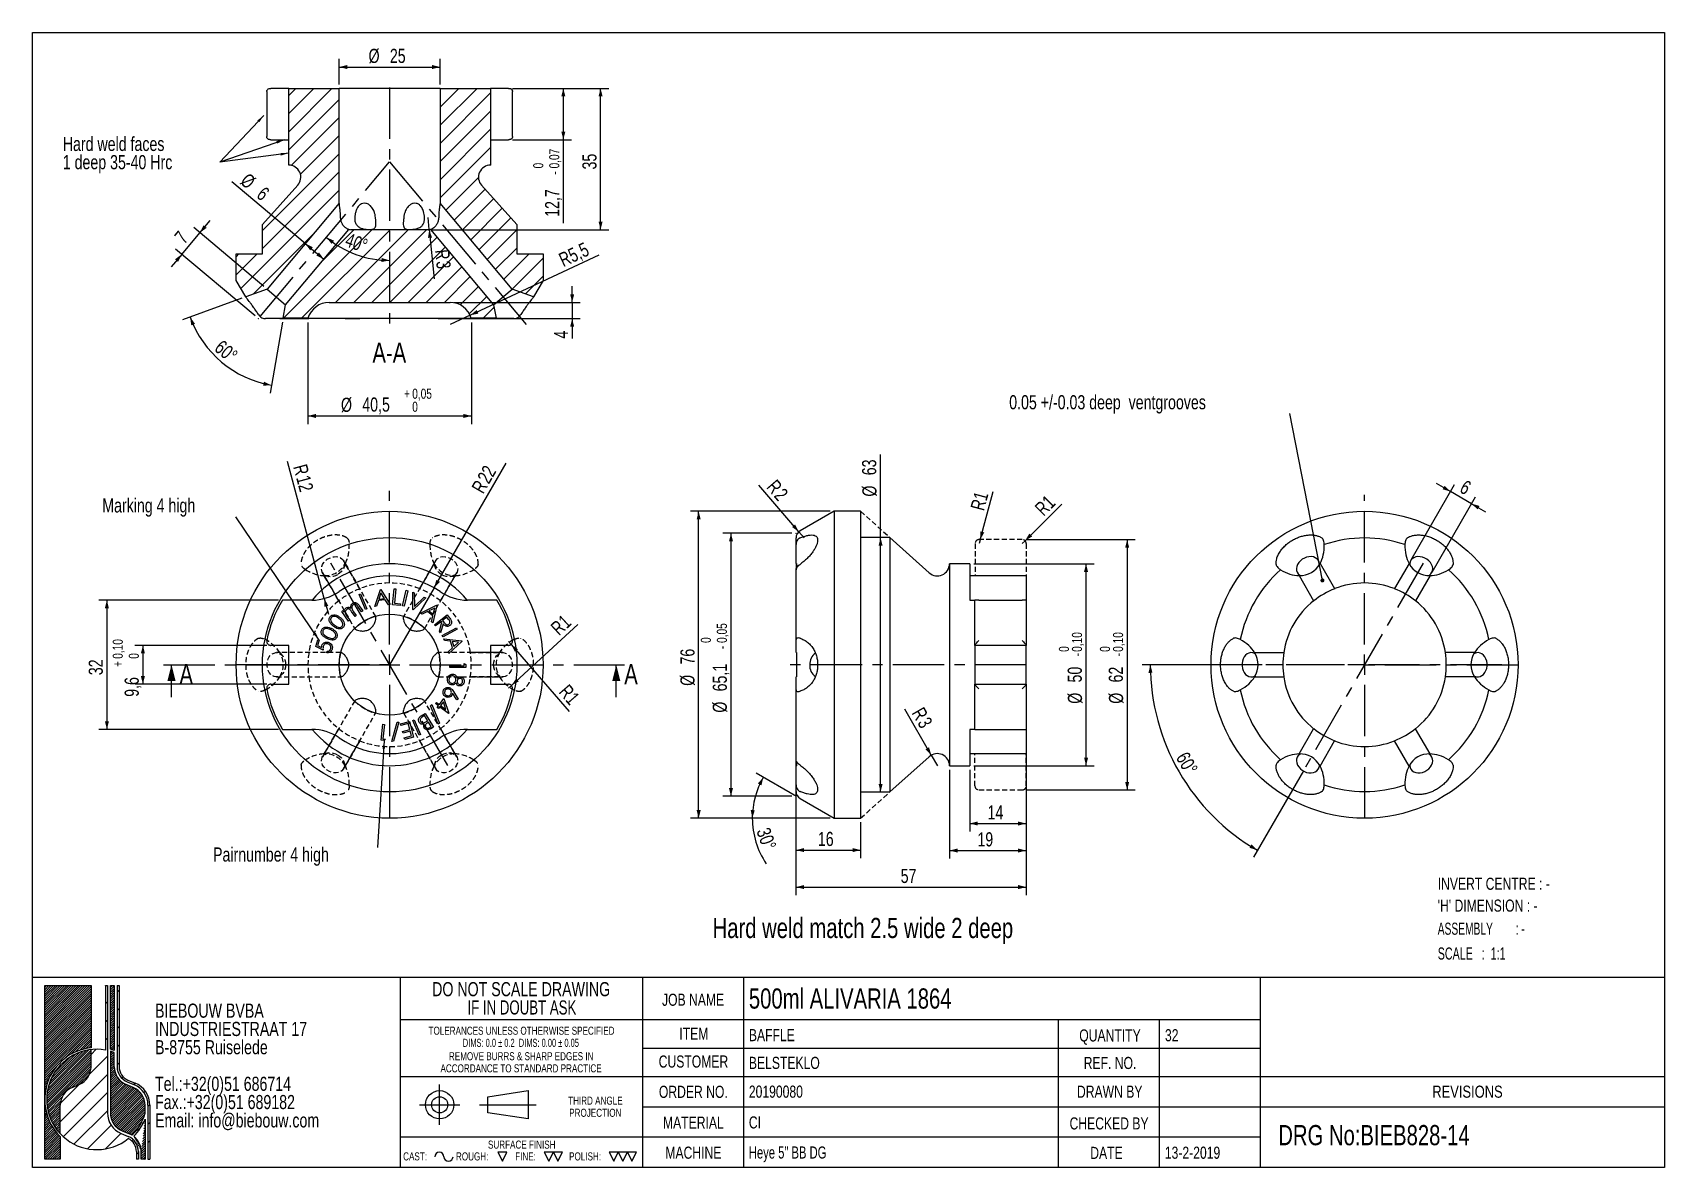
# Model space of a CAD drawing. Header units: millimetres. Extents: x 8 to 412, y 8 to 289.
import ezdxf

# ---------------------------------------------------------------- set-up
doc = ezdxf.new("R2010")
doc.units = ezdxf.units.MM
doc.header["$PDSIZE"] = -1
doc.linetypes.add('CENTERX2', pattern=[20.32, 12.7, -2.54, 2.54, -2.54])
doc.linetypes.add('HIDDEN', pattern=[1.905, 1.27, -0.635])
for name, color, linetype in [('CENTERLINE', 4, 'CENTERX2'), ('DIMENSIONS', 2, 'Continuous'), ('HATCH', 3, 'Continuous'), ('HIDDEN', 3, 'HIDDEN'), ('TEXT', 2, 'Continuous')]:
    doc.layers.add(name, color=color, linetype=linetype)
doc.layers.add('OUTLINE', color=7, linetype='Continuous', lineweight=25)
doc.styles.add('SLDTEXTSTYLE0', font='TXT', dxfattribs={"width": 0.75})
doc.styles.add('SLDTEXTSTYLE1', font='TXT', dxfattribs={"width": 0.691176})
doc.styles.add('SLDTEXTSTYLE2', font='TXT', dxfattribs={"width": 0.7})
doc.styles.add('SLDTEXTSTYLE3', font='TXT', dxfattribs={"width": 0.797872})
doc.styles.add('SLDTEXTSTYLE4', font='TXT', dxfattribs={"width": 0.692308})
doc.styles.add('SLDTEXTSTYLE5', font='TXT', dxfattribs={"width": 0.660714})
doc.styles.add('SLDTEXTSTYLE6', font='TXT', dxfattribs={"width": 0.631579})
doc.dimstyles.new('SLDDIMSTYLE0', dxfattribs={"dimtxt": 3.5, "dimasz": 2, "dimexe": 0, "dimexo": 0.0625, "dimgap": 0.875, "dimtad": 1, "dimrnd": 1e-09, "dimzin": 12, "dimdsep": 46, "dimtxsty": 'SLDTEXTSTYLE0', "dimsah": 1, "dimcen": 0.09, "dimadec": 0, "dimazin": 3, "dimtfac": 1, "dimtofl": 0, "dimtmove": 0, "dimatfit": 3, "dimfxl": 0, "dimfrac": 2, "dimtolj": 1, "dimtzin": 12, "dimarcsym": 0})
doc.dimstyles.new('SLDDIMSTYLE1', dxfattribs={"dimtxt": 3.5, "dimasz": 2, "dimexe": 0, "dimexo": 0.0625, "dimgap": 0.875, "dimtad": 1, "dimrnd": 1e-09, "dimzin": 12, "dimdsep": 46, "dimtxsty": 'SLDTEXTSTYLE0', "dimsah": 1, "dimcen": 0, "dimadec": 0, "dimazin": 3, "dimtfac": 1, "dimtofl": 0, "dimtmove": 0, "dimatfit": 3, "dimfxl": 0, "dimfrac": 2, "dimtolj": 1, "dimtzin": 12, "dimarcsym": 0})
doc.dimstyles.new('SLDDIMSTYLE10', dxfattribs={"dimtxt": 3.5, "dimasz": 2, "dimexe": 0, "dimexo": 0.0625, "dimgap": 0.875, "dimtad": 1, "dimrnd": 1e-09, "dimzin": 12, "dimdsep": 46, "dimtxsty": 'SLDTEXTSTYLE0', "dimsah": 1, "dimcen": 0, "dimadec": 0, "dimazin": 3, "dimtfac": 1, "dimtofl": 0, "dimtmove": 0, "dimatfit": 3, "dimfxl": 0, "dimfrac": 2, "dimtolj": 1, "dimtzin": 12, "dimarcsym": 0})
doc.dimstyles.new('SLDDIMSTYLE11', dxfattribs={"dimtxt": 3.5, "dimasz": 2, "dimexe": 0, "dimexo": 0.0625, "dimgap": 0.875, "dimtad": 1, "dimrnd": 1e-09, "dimzin": 12, "dimdsep": 46, "dimtxsty": 'SLDTEXTSTYLE0', "dimsah": 1, "dimcen": 0.09, "dimadec": 0, "dimazin": 3, "dimtol": 1, "dimtm": 0.1, "dimtfac": 1, "dimtofl": 0, "dimtmove": 0, "dimatfit": 3, "dimfxl": 0, "dimfrac": 2, "dimtolj": 1, "dimarcsym": 0})
doc.dimstyles.new('SLDDIMSTYLE12', dxfattribs={"dimtxt": 3.5, "dimasz": 2, "dimexe": 0, "dimexo": 0.0625, "dimgap": 0.875, "dimtad": 1, "dimrnd": 1e-09, "dimzin": 12, "dimdsep": 46, "dimtxsty": 'SLDTEXTSTYLE0', "dimsah": 1, "dimcen": 0, "dimadec": 0, "dimazin": 3, "dimtfac": 1, "dimtofl": 0, "dimtmove": 0, "dimatfit": 3, "dimfxl": 0, "dimfrac": 2, "dimtolj": 1, "dimtzin": 12, "dimarcsym": 0})
doc.dimstyles.new('SLDDIMSTYLE13', dxfattribs={"dimtxt": 3.5, "dimasz": 2, "dimexe": 0, "dimexo": 0.0625, "dimgap": 0.875, "dimtad": 1, "dimrnd": 1e-09, "dimzin": 12, "dimdsep": 46, "dimtxsty": 'SLDTEXTSTYLE0', "dimsah": 1, "dimcen": 0.09, "dimadec": 0, "dimazin": 3, "dimtol": 1, "dimtp": 0.05, "dimtfac": 1, "dimtofl": 0, "dimtmove": 0, "dimatfit": 3, "dimfxl": 0, "dimfrac": 2, "dimtolj": 1, "dimarcsym": 0})
doc.dimstyles.new('SLDDIMSTYLE14', dxfattribs={"dimtxt": 3.5, "dimasz": 2, "dimexe": 0, "dimexo": 0.0625, "dimgap": 0.875, "dimtad": 1, "dimrnd": 1e-09, "dimzin": 12, "dimdsep": 46, "dimtxsty": 'SLDTEXTSTYLE0', "dimsah": 1, "dimcen": 0.09, "dimadec": 0, "dimazin": 3, "dimtol": 1, "dimtm": 0.07, "dimtfac": 1, "dimtofl": 0, "dimtmove": 0, "dimatfit": 3, "dimfxl": 0, "dimfrac": 2, "dimtolj": 1, "dimarcsym": 0})
doc.dimstyles.new('SLDDIMSTYLE2', dxfattribs={"dimtxt": 3.5, "dimasz": 2, "dimexe": 0, "dimexo": 0.0625, "dimgap": 0.875, "dimtad": 1, "dimrnd": 1e-09, "dimzin": 12, "dimdsep": 46, "dimtxsty": 'SLDTEXTSTYLE0', "dimsah": 1, "dimcen": 0, "dimadec": 0, "dimazin": 3, "dimtfac": 1, "dimtofl": 0, "dimtmove": 1, "dimatfit": 3, "dimfxl": 0, "dimfrac": 2, "dimtolj": 1, "dimtzin": 12, "dimarcsym": 0})
doc.dimstyles.new('SLDDIMSTYLE3', dxfattribs={"dimtxt": 3.5, "dimasz": 2, "dimexe": 0, "dimexo": 0.0625, "dimgap": 0.875, "dimtad": 1, "dimrnd": 1e-09, "dimzin": 12, "dimdsep": 46, "dimtxsty": 'SLDTEXTSTYLE0', "dimsah": 1, "dimcen": 0.09, "dimadec": 0, "dimazin": 3, "dimtol": 1, "dimtp": 0.1, "dimtfac": 1, "dimtofl": 0, "dimtmove": 0, "dimatfit": 3, "dimfxl": 0, "dimfrac": 2, "dimtolj": 1, "dimarcsym": 0})
doc.dimstyles.new('SLDDIMSTYLE4', dxfattribs={"dimtxt": 3.5, "dimasz": 2, "dimexe": 0, "dimexo": 0.0625, "dimgap": 0.875, "dimtad": 1, "dimrnd": 1e-09, "dimzin": 12, "dimdsep": 46, "dimtxsty": 'SLDTEXTSTYLE0', "dimsah": 1, "dimcen": 0, "dimadec": 0, "dimazin": 3, "dimtfac": 1, "dimtofl": 0, "dimtmove": 0, "dimatfit": 3, "dimfxl": 0, "dimfrac": 2, "dimtolj": 1, "dimtzin": 12, "dimarcsym": 0})
doc.dimstyles.new('SLDDIMSTYLE5', dxfattribs={"dimtxt": 0.18, "dimasz": 2, "dimexe": 0, "dimexo": 0.0625, "dimgap": 0, "dimtad": 0, "dimtih": 1, "dimtoh": 1, "dimdec": 0, "dimrnd": 1e-09, "dimzin": 0, "dimdsep": 46, "dimtxsty": 'Standard', "dimsah": 1, "dimcen": 0.09, "dimadec": 0, "dimazin": 0, "dimtfac": 2, "dimtdec": 0, "dimtofl": 0, "dimtmove": 0, "dimatfit": 3, "dimfxl": 0, "dimfrac": 2, "dimtolj": 1, "dimtzin": 0, "dimarcsym": 0})
doc.dimstyles.new('SLDDIMSTYLE6', dxfattribs={"dimtxt": 3.5, "dimasz": 2, "dimexe": 0, "dimexo": 0.0625, "dimgap": 0.875, "dimtad": 1, "dimdec": 4, "dimzin": 12, "dimdsep": 46, "dimtxsty": 'SLDTEXTSTYLE0', "dimsah": 1, "dimcen": 0.09, "dimazin": 3, "dimtfac": 1, "dimtofl": 0, "dimtmove": 0, "dimatfit": 3, "dimfxl": 0, "dimfrac": 2, "dimtolj": 1, "dimtzin": 12, "dimarcsym": 0})
doc.dimstyles.new('SLDDIMSTYLE7', dxfattribs={"dimtxt": 3.5, "dimasz": 2, "dimexe": 0, "dimexo": 0.0625, "dimgap": 0.875, "dimtad": 1, "dimrnd": 1e-09, "dimzin": 12, "dimdsep": 46, "dimtxsty": 'SLDTEXTSTYLE0', "dimsah": 1, "dimcen": 0.09, "dimadec": 0, "dimazin": 3, "dimtfac": 1, "dimtmove": 0, "dimatfit": 0, "dimfxl": 0, "dimfrac": 2, "dimtolj": 1, "dimtzin": 12, "dimarcsym": 0})
doc.dimstyles.new('SLDDIMSTYLE8', dxfattribs={"dimtxt": 0.18, "dimasz": 1, "dimexe": 0, "dimexo": 0.0625, "dimgap": 0, "dimtad": 0, "dimtih": 1, "dimtoh": 1, "dimdec": 0, "dimrnd": 1e-09, "dimzin": 0, "dimdsep": 46, "dimtxsty": 'Standard', "dimblk1": 'DOT', "dimblk2": 'DOT', "dimsah": 1, "dimcen": 0.09, "dimadec": 0, "dimazin": 0, "dimtfac": 1, "dimtdec": 0, "dimtofl": 0, "dimtmove": 0, "dimatfit": 3, "dimldrblk": 'DOT', "dimfxl": 0, "dimfrac": 2, "dimtolj": 1, "dimtzin": 0, "dimarcsym": 0})
doc.dimstyles.new('SLDDIMSTYLE9', dxfattribs={"dimtxt": 3.5, "dimasz": 2, "dimexe": 0, "dimexo": 0.0625, "dimgap": 0.875, "dimtad": 1, "dimrnd": 1e-09, "dimzin": 12, "dimdsep": 46, "dimtxsty": 'SLDTEXTSTYLE0', "dimsah": 1, "dimcen": 0.09, "dimadec": 0, "dimazin": 3, "dimtol": 1, "dimtm": 0.05, "dimtfac": 1, "dimtofl": 0, "dimtmove": 0, "dimatfit": 3, "dimfxl": 0, "dimfrac": 2, "dimtolj": 1, "dimarcsym": 0})

msp = doc.modelspace()

# ---------------------------------------------------------------- texts
at = {"layer": 'CENTERLINE', "char_height": 5, "attachment_point": 1, "style": 'SLDTEXTSTYLE0'}
for insert in [(44.3532, 132.63162), (154.48022, 132.63162)]:
    msp.add_mtext('A', dxfattribs=dict(at, insert=insert))
at = {"layer": 'TEXT'}
for s, insert, char_height, attachment_point, style in [('A-A', (96.31246, 212.24052), 5, 2, 'SLDTEXTSTYLE0'), ('0.05 +/-0.03 deep  ventgrooves', (249.79099, 199.22349), 3.5, 1, 'SLDTEXTSTYLE0'), ('Marking 4 high', (25.24159, 173.6718), 3.5, 1, 'SLDTEXTSTYLE0'), ('Pairnumber 4 high', (52.66547, 87.22321), 3.5, 1, 'SLDTEXTSTYLE0'), ('INVERT CENTRE : -', (355.88583, 79.73474), 3, 1, 'SLDTEXTSTYLE0'), ("'H' DIMENSION : -", (355.88583, 74.32381), 3, 1, 'SLDTEXTSTYLE0'), ('Hard weld match 2.5 wide 2 deep', (176.35035, 69.78537), 5, 1, 'SLDTEXTSTYLE0'), ('ASSEMBLY        : -', (355.88583, 68.60543), 3, 1, 'SLDTEXTSTYLE6'), ('SCALE   :  1:1', (355.88583, 62.45853), 3, 1, 'SLDTEXTSTYLE5'), ('500ml ALIVARIA 1864', (185.33565, 52.31634), 5, 1, 'SLDTEXTSTYLE0'), ('JOB NAME', (171.51943, 51.01097), 3, 2, 'SLDTEXTSTYLE0'), ('ITEM', (171.71839, 42.58459), 3, 2, 'SLDTEXTSTYLE0'), ('BAFFLE', (185.33565, 42.25126), 3, 1, 'SLDTEXTSTYLE0'), ('QUANTITY', (274.73922, 42.16498), 3, 2, 'SLDTEXTSTYLE0'), ('32', (288.35518, 42.22289), 3, 1, 'SLDTEXTSTYLE0'), ('CUSTOMER', (171.61526, 35.70858), 3, 2, 'SLDTEXTSTYLE0'), ('BELSTEKLO', (185.33565, 35.37524), 3, 1, 'SLDTEXTSTYLE0'), ('REF. NO.', (274.75477, 35.3534), 3, 2, 'SLDTEXTSTYLE0'), ('20190080', (185.32857, 28.25372), 3, 1, 'SLDTEXTSTYLE0'), ('REVISIONS', (363.25388, 28.24386), 3, 2, 'SLDTEXTSTYLE3'), ('ORDER NO.', (171.58401, 28.20789), 3, 2, 'SLDTEXTSTYLE0'), ('DRAWN BY', (274.67352, 28.24386), 3, 2, 'SLDTEXTSTYLE0'), ('MATERIAL', (171.59131, 20.58667), 3, 2, 'SLDTEXTSTYLE0'), ('CI', (185.32857, 20.63251), 3, 1, 'SLDTEXTSTYLE0'), ('CHECKED BY', (274.51608, 20.38182), 3, 2, 'SLDTEXTSTYLE0'), ('DRG No:BIEB828-14', (316.41236, 18.48179), 5, 1, 'SLDTEXTSTYLE0'), ('SURFACE FINISH', (129.10103, 14.63617), 2, 2, 'SLDTEXTSTYLE0'), ('MACHINE', (171.58922, 13.13696), 3, 2, 'SLDTEXTSTYLE0'), ('Heye 5" BB DG', (185.32857, 13.18279), 3, 1, 'SLDTEXTSTYLE4'), ('DATE', (273.86978, 13.08877), 3, 2, 'SLDTEXTSTYLE0'), ('13-2-2019', (288.31932, 13.1346), 3, 1, 'SLDTEXTSTYLE0'), ('CAST:', (99.74145, 11.71938), 2, 1, 'SLDTEXTSTYLE0'), ('ROUGH:', (112.81775, 11.71938), 2, 1, 'SLDTEXTSTYLE0'), ('FINE:', (127.4722, 11.71938), 2, 1, 'SLDTEXTSTYLE0'), ('POLISH:', (140.82446, 11.71938), 2, 1, 'SLDTEXTSTYLE0')]:
    msp.add_mtext(s, dxfattribs=dict(at, insert=insert, char_height=char_height, attachment_point=attachment_point, style=style))

# ---------------------------------------------------------------- blocks, each defined once
blk = doc.blocks.new('SW_NOTE_0')
at = {"layer": 'TEXT', "color": 0, "char_height": 3.5, "attachment_point": 1, "style": 'SLDTEXTSTYLE0'}
for s, insert in [('BIEBOUW BVBA', (0, 4.5)), ('INDUSTRIESTRAAT 17', (0, -0.03)), ('B-8755 Ruiselede', (0, -4.55)), ('Tel.:+32(0)51 686714', (0, -13.61)), ('Fax.:+32(0)51 689182', (0, -18.13)), ('Email: info@biebouw.com', (0, -22.66))]:
    blk.add_mtext(s, dxfattribs=dict(at, insert=insert))
blk = doc.blocks.new('SW_NOTE_0_1')
at = {"layer": 'TEXT', "color": 0, "char_height": 2, "attachment_point": 2, "style": 'SLDTEXTSTYLE0'}
for s, insert in [('THIRD ANGLE', (8.34, 2.57)), ('PROJECTION', (8.33, -0.43))]:
    blk.add_mtext(s, dxfattribs=dict(at, insert=insert))
blk = doc.blocks.new('SW_NOTE_0_2')
at = {"layer": 'TEXT', "color": 0, "char_height": 2, "attachment_point": 2, "style": 'SLDTEXTSTYLE0'}
for s, insert in [('REMOVE BURRS & SHARP EDGES IN', (21.78, 2.57)), ('ACCORDANCE TO STANDARD PRACTICE', (21.75, -0.43))]:
    blk.add_mtext(s, dxfattribs=dict(at, insert=insert))
blk = doc.blocks.new('SW_NOTE_0_3')
at = {"layer": 'TEXT', "color": 0, "char_height": 2, "attachment_point": 2}
for s, insert, style in [('TOLERANCES UNLESS OTHERWISE SPECIFIED', (27.09, 2.57), 'SLDTEXTSTYLE0'), ('DIMS: 0.0 ± 0.2  DIMS: 0.00 ± 0.05', (26.93, -0.43), 'SLDTEXTSTYLE1')]:
    blk.add_mtext(s, dxfattribs=dict(at, insert=insert, style=style))
blk = doc.blocks.new('SW_NOTE_0_4')
at = {"layer": 'TEXT', "color": 0, "char_height": 3.5, "attachment_point": 2}
for s, insert, style in [('DO NOT SCALE DRAWING', (28.71, 4.5), 'SLDTEXTSTYLE0'), ('IF IN DOUBT ASK', (28.89, -0.03), 'SLDTEXTSTYLE2')]:
    blk.add_mtext(s, dxfattribs=dict(at, insert=insert, style=style))
blk = doc.blocks.new('_D')
at = {"layer": 'DIMENSIONS'}
for p, q in [((68.84, 148.46), (24.39, 148.46)), ((26.39, 148.46), (26.39, 116.46)), ((68.84, 116.46), (24.39, 116.46))]:
    blk.add_line(p, q, dxfattribs=at)
for points in [[(26.39, 148.46), (25.89, 146.46), (26.89, 146.46)], [(26.39, 116.46), (26.89, 118.46), (25.89, 118.46)]]:
    blk.add_solid(points, dxfattribs=at)
at = {"layer": 'DIMENSIONS', "insert": (21.88, 129.88), "char_height": 3.5, "attachment_point": 1, "rotation": 90, "style": 'SLDTEXTSTYLE0'}
blk.add_mtext('32', dxfattribs=at)
blk = doc.blocks.new('_D_1')
at = {"layer": 'DIMENSIONS'}
for q in [(125.21, 182.38), (96.39, 132.46)]:
    blk.add_line((107.39, 151.52), q, dxfattribs=at)
blk.add_solid([(107.39, 151.52), (108.83, 153), (107.96, 153.5)], dxfattribs=at)
at = {"layer": 'DIMENSIONS', "char_height": 3.5, "attachment_point": 1, "rotation": 60, "style": 'SLDTEXTSTYLE0'}
for s, insert in [('R', (116.51, 176.33)), ('22', (117.93, 178.78))]:
    blk.add_mtext(s, dxfattribs=dict(at, insert=insert))
blk = doc.blocks.new('_D_2')
at = {"layer": 'DIMENSIONS'}
for q in [(71.09, 182.79), (81.25, 145.01)]:
    blk.add_line((80.21, 148.87), q, dxfattribs=at)
blk.add_solid([(80.21, 148.87), (80.25, 146.81), (81.21, 147.07)], dxfattribs=at)
at = {"layer": 'DIMENSIONS', "char_height": 3.5, "attachment_point": 1, "rotation": 285, "style": 'SLDTEXTSTYLE0'}
for s, insert in [('R', (75.86, 182.42)), ('12', (76.59, 179.69))]:
    blk.add_mtext(s, dxfattribs=dict(at, insert=insert))
blk = doc.blocks.new('_D_3')
at = {"layer": 'DIMENSIONS'}
for p, q in [((65.96, 137.26), (33.3, 137.26)), ((35.3, 137.26), (35.3, 127.66)), ((65.96, 127.66), (33.3, 127.66))]:
    blk.add_line(p, q, dxfattribs=at)
for points in [[(35.3, 137.26), (34.8, 135.26), (35.8, 135.26)], [(35.3, 127.66), (35.8, 129.66), (34.8, 129.66)]]:
    blk.add_solid(points, dxfattribs=at)
at = {"layer": 'DIMENSIONS', "attachment_point": 1, "rotation": 90, "style": 'SLDTEXTSTYLE0'}
for s, insert, char_height in [('0,10', (27.83, 133.94), 2.5), ('0', (31.8, 133.94), 2.5), ('+', (27.83, 131.91), 2.5), ('9,6', (30.78, 124.53), 3.5)]:
    blk.add_mtext(s, dxfattribs=dict(at, insert=insert, char_height=char_height))
blk = doc.blocks.new('_D_4')
at = {"layer": 'DIMENSIONS'}
for q in [(142.98, 142.46), (125.83, 126.66)]:
    blk.add_line((126.56, 127.34), q, dxfattribs=at)
blk.add_solid([(126.56, 127.34), (128.37, 128.33), (127.69, 129.06)], dxfattribs=at)
at = {"layer": 'DIMENSIONS', "insert": (135.95, 142.09), "char_height": 3.5, "attachment_point": 1, "rotation": 42.636, "style": 'SLDTEXTSTYLE0'}
blk.add_mtext('R1', dxfattribs=at)
blk = doc.blocks.new('_D_5')
at = {"layer": 'DIMENSIONS'}
for q in [(125.83, 138.26), (140.88, 120.86)]:
    blk.add_line((126.48, 137.51), q, dxfattribs=at)
blk.add_solid([(126.48, 137.51), (127.41, 135.67), (128.17, 136.32)], dxfattribs=at)
at = {"layer": 'DIMENSIONS', "insert": (140.73, 127.9), "char_height": 3.5, "attachment_point": 1, "rotation": 310.8661, "style": 'SLDTEXTSTYLE0'}
blk.add_mtext('R1', dxfattribs=at)
blk = doc.blocks.new('SW_CENTERMARKSYMBOL_0')
at = {"layer": 'CENTERLINE', "color": 0}
for p, q in [((0, 5), (0, 44.95)), ((-5, 0), (-40.5, 0)), ((0, 0), (-2.5, 0)), ((0, 0), (0, 2.5)), ((0, 0), (0, -2.5)), ((0, 0), (2.5, 0)), ((5, 0), (40.5, 0)), ((0, -5), (0, -40.5))]:
    blk.add_line(p, q, dxfattribs=at)
blk = doc.blocks.new('_D_6')
at = {"layer": 'DIMENSIONS'}
for p, q in [((303.35, 132.46), (282.74, 132.46)), ((322.62, 106.22), (310.26, 84.8))]:
    blk.add_line(p, q, dxfattribs=at)
blk.add_arc((337.77, 132.46), 53.04, 180, 240, dxfattribs=at)
for points in [[(284.74, 132.46), (284.27, 130.45), (285.27, 130.47)], [(311.26, 86.53), (309.8, 87.99), (309.28, 87.14)]]:
    blk.add_solid(points, dxfattribs=at)
at = {"layer": 'DIMENSIONS', "insert": (293.99, 111.25), "char_height": 3.5, "attachment_point": 1, "rotation": 300, "style": 'SLDTEXTSTYLE0'}
blk.add_mtext('60°', dxfattribs=at)
blk = doc.blocks.new('_D_7')
at = {"layer": 'DIMENSIONS'}
for p, q in [((349.29, 158.41), (360.07, 177.08)), ((354.48, 155.41), (365.27, 174.08)), ((359.07, 175.35), (355.61, 177.35)), ((364.27, 172.35), (359.07, 175.35)), ((364.27, 172.35), (367.73, 170.35))]:
    blk.add_line(p, q, dxfattribs=at)
for points in [[(359.07, 175.35), (357.59, 176.78), (357.09, 175.92)], [(364.27, 172.35), (365.75, 170.92), (366.25, 171.78)]]:
    blk.add_solid(points, dxfattribs=at)
at = {"layer": 'DIMENSIONS', "insert": (362.81, 178.4), "char_height": 3.5, "attachment_point": 1, "rotation": 330, "style": 'SLDTEXTSTYLE0'}
blk.add_mtext('6', dxfattribs=at)
blk = doc.blocks.new('_Dot')
at = {"color": 0, "linetype": 'ByBlock', "lineweight": -2}
blk.add_line((-0.5, 0), (-1, 0), dxfattribs=at)
at = {"color": 0, "linetype": 'ByBlock', "const_width": 0.5}
blk.add_lwpolyline([(-0.25, 0, 1), (0.25, 0, 1)], format="xyb", close=True, dxfattribs=at)
blk = doc.blocks.new('SW_CENTERMARKSYMBOL_1')
at = {"layer": 'CENTERLINE', "color": 0}
for p, q in [((0, 5), (0, 42.04)), ((-5, 0), (-40.5, 0)), ((0, 0), (-2.5, 0)), ((0, 0), (0, 2.5)), ((0, 0), (0, -2.5)), ((0, 0), (2.5, 0)), ((5, 0), (40.5, 0)), ((0, -5), (0, -40.5))]:
    blk.add_line(p, q, dxfattribs=at)
blk = doc.blocks.new('_D_8')
at = {"layer": 'DIMENSIONS'}
for p, q in [((196, 165.01), (178.9, 165.01)), ((180.9, 165.01), (180.9, 99.91)), ((196, 99.91), (178.9, 99.91))]:
    blk.add_line(p, q, dxfattribs=at)
for points in [[(180.9, 165.01), (180.4, 163.01), (181.4, 163.01)], [(180.9, 99.91), (181.4, 101.91), (180.4, 101.91)]]:
    blk.add_solid(points, dxfattribs=at)
at = {"layer": 'DIMENSIONS', "attachment_point": 1, "rotation": 90, "style": 'SLDTEXTSTYLE0'}
for s, insert, char_height in [('0,05', (177.4, 137.87), 2.5), ('0', (173.43, 137.87), 2.5), ('-', (177.4, 136.3), 2.5), ('65,1', (176.38, 125.87), 3.5), ('%%c', (176.38, 120.6), 3.5)]:
    blk.add_mtext(s, dxfattribs=dict(at, insert=insert, char_height=char_height))
blk = doc.blocks.new('_D_9')
at = {"layer": 'DIMENSIONS'}
for q in [(262.8, 172.27), (253, 162.46)]:
    blk.add_line((253.71, 163.17), q, dxfattribs=at)
blk.add_solid([(253.71, 163.17), (255.48, 164.23), (254.77, 164.94)], dxfattribs=at)
at = {"layer": 'DIMENSIONS', "insert": (255.84, 171.57), "char_height": 3.5, "attachment_point": 1, "rotation": 45, "style": 'SLDTEXTSTYLE0'}
blk.add_mtext('R1', dxfattribs=at)
blk = doc.blocks.new('_D_10')
at = {"layer": 'DIMENSIONS'}
for q in [(245.82, 175.39), (242.35, 162.46)]:
    blk.add_line((242.61, 163.43), q, dxfattribs=at)
blk.add_solid([(242.61, 163.43), (243.61, 165.23), (242.65, 165.49)], dxfattribs=at)
at = {"layer": 'DIMENSIONS', "insert": (240.14, 171.3), "char_height": 3.5, "attachment_point": 1, "rotation": 75, "style": 'SLDTEXTSTYLE0'}
blk.add_mtext('R1', dxfattribs=at)
blk = doc.blocks.new('_D_11')
at = {"layer": 'DIMENSIONS'}
for p, q in [((254, 163.46), (281, 163.46)), ((279, 163.46), (279, 101.46)), ((254, 101.46), (281, 101.46))]:
    blk.add_line(p, q, dxfattribs=at)
for points in [[(279, 163.46), (278.5, 161.46), (279.5, 161.46)], [(279, 101.46), (279.5, 103.46), (278.5, 103.46)]]:
    blk.add_solid(points, dxfattribs=at)
at = {"layer": 'DIMENSIONS', "attachment_point": 1, "rotation": 90, "style": 'SLDTEXTSTYLE0'}
for s, insert, char_height in [('0,10', (275.49, 135.66), 2.5), ('0', (272.25, 135.66), 2.5), ('-', (275.49, 134.55), 2.5), ('62', (274.44, 128.08), 3.5), ('%%c', (274.49, 122.81), 3.5)]:
    blk.add_mtext(s, dxfattribs=dict(at, insert=insert, char_height=char_height))
blk = doc.blocks.new('_D_12')
at = {"layer": 'DIMENSIONS'}
for p, q in [((254, 112.7), (254, 75.41)), ((197, 101.7), (197, 75.41)), ((197, 77.41), (254, 77.41))]:
    blk.add_line(p, q, dxfattribs=at)
for points in [[(197, 77.41), (199, 76.91), (199, 77.91)], [(254, 77.41), (252, 77.91), (252, 76.91)]]:
    blk.add_solid(points, dxfattribs=at)
at = {"layer": 'DIMENSIONS', "insert": (222.92, 81.92), "char_height": 3.5, "attachment_point": 1, "style": 'SLDTEXTSTYLE0'}
blk.add_mtext('57', dxfattribs=at)
blk = doc.blocks.new('_D_13')
at = {"layer": 'DIMENSIONS'}
for p, q in [((254, 112.7), (254, 91.15)), ((240, 106.46), (240, 91.15)), ((240, 93.15), (254, 93.15))]:
    blk.add_line(p, q, dxfattribs=at)
for points in [[(240, 93.15), (242, 92.65), (242, 93.65)], [(254, 93.15), (252, 93.65), (252, 92.65)]]:
    blk.add_solid(points, dxfattribs=at)
at = {"layer": 'DIMENSIONS', "insert": (244.42, 97.66), "char_height": 3.5, "attachment_point": 1, "style": 'SLDTEXTSTYLE0'}
blk.add_mtext('14', dxfattribs=at)
blk = doc.blocks.new('_D_14')
at = {"layer": 'DIMENSIONS'}
for p, q in [((254, 112.7), (254, 84.46)), ((235, 106.46), (235, 84.46)), ((235, 86.46), (254, 86.46))]:
    blk.add_line(p, q, dxfattribs=at)
for points in [[(235, 86.46), (237, 85.96), (237, 86.96)], [(254, 86.46), (252, 86.96), (252, 85.96)]]:
    blk.add_solid(points, dxfattribs=at)
at = {"layer": 'DIMENSIONS', "insert": (241.92, 90.98), "char_height": 3.5, "attachment_point": 1, "style": 'SLDTEXTSTYLE0'}
blk.add_mtext('19', dxfattribs=at)
blk = doc.blocks.new('_D_15')
at = {"layer": 'DIMENSIONS'}
for q in [(223.93, 121.44), (232, 107.46)]:
    blk.add_line((230.5, 110.06), q, dxfattribs=at)
blk.add_solid([(230.5, 110.06), (229.94, 112.04), (229.07, 111.54)], dxfattribs=at)
at = {"layer": 'DIMENSIONS', "char_height": 3.5, "attachment_point": 1, "rotation": 300, "style": 'SLDTEXTSTYLE0'}
for s, insert in [('R', (228.57, 122.29)), ('3', (229.99, 119.84))]:
    blk.add_mtext(s, dxfattribs=dict(at, insert=insert))
blk = doc.blocks.new('_D_16')
at = {"layer": 'DIMENSIONS'}
for p, q in [((197.14, 99.84), (187.17, 105.59)), ((205.44, 94.46), (184.19, 94.46))]:
    blk.add_line(p, q, dxfattribs=at)
for start, end in [(150, 180), (180, 213.873)]:
    blk.add_arc((206.44, 94.46), 20.25, start, end, dxfattribs=at)
for points in [[(188.91, 104.59), (187.55, 103.04), (188.44, 102.58)], [(186.19, 94.46), (186.79, 96.44), (185.79, 96.49)]]:
    blk.add_solid(points, dxfattribs=at)
at = {"layer": 'DIMENSIONS', "insert": (190.44, 92.47), "char_height": 3.5, "attachment_point": 1, "rotation": 289.7207, "style": 'SLDTEXTSTYLE0'}
blk.add_mtext('30°', dxfattribs=at)
blk = doc.blocks.new('_D_17')
at = {"layer": 'DIMENSIONS'}
for p, q in [((205.44, 170.46), (170.9, 170.46)), ((172.9, 94.46), (172.9, 170.46)), ((205.44, 94.46), (170.9, 94.46))]:
    blk.add_line(p, q, dxfattribs=at)
for points in [[(172.9, 170.46), (172.4, 168.46), (173.4, 168.46)], [(172.9, 94.46), (173.4, 96.46), (172.4, 96.46)]]:
    blk.add_solid(points, dxfattribs=at)
at = {"layer": 'DIMENSIONS', "char_height": 3.5, "attachment_point": 1, "rotation": 90, "style": 'SLDTEXTSTYLE0'}
for s, insert in [('76', (168.38, 132.52)), ('%%c', (168.38, 127.24))]:
    blk.add_mtext(s, dxfattribs=dict(at, insert=insert))
blk = doc.blocks.new('_D_18')
at = {"layer": 'DIMENSIONS'}
for q in [(187.77, 176.94), (199, 163.86)]:
    blk.add_line((197.7, 165.38), q, dxfattribs=at)
blk.add_solid([(197.7, 165.38), (196.78, 167.22), (196.02, 166.57)], dxfattribs=at)
at = {"layer": 'DIMENSIONS', "char_height": 3.5, "attachment_point": 1, "rotation": 310.6425, "style": 'SLDTEXTSTYLE0'}
for s, insert in [('R', (192.18, 178.64)), ('2', (194.03, 176.49))]:
    blk.add_mtext(s, dxfattribs=dict(at, insert=insert))
blk = doc.blocks.new('_D_19')
at = {"layer": 'DIMENSIONS'}
for p, q in [((241, 157.46), (270.82, 157.46)), ((268.82, 107.46), (268.82, 157.46)), ((241, 107.46), (270.82, 107.46))]:
    blk.add_line(p, q, dxfattribs=at)
for points in [[(268.82, 157.46), (268.32, 155.46), (269.32, 155.46)], [(268.82, 107.46), (269.32, 109.46), (268.32, 109.46)]]:
    blk.add_solid(points, dxfattribs=at)
at = {"layer": 'DIMENSIONS', "attachment_point": 1, "rotation": 90, "style": 'SLDTEXTSTYLE0'}
for s, insert, char_height in [('0,10', (265.31, 135.66), 2.5), ('0', (262.08, 135.66), 2.5), ('-', (265.31, 134.55), 2.5), ('50', (264.26, 128.08), 3.5), ('%%c', (264.31, 122.81), 3.5)]:
    blk.add_mtext(s, dxfattribs=dict(at, insert=insert, char_height=char_height))
blk = doc.blocks.new('_D_20')
at = {"layer": 'DIMENSIONS'}
for p, q in [((197, 101.7), (197, 84.57)), ((213, 93.46), (213, 84.57)), ((197, 86.57), (213, 86.57))]:
    blk.add_line(p, q, dxfattribs=at)
for points in [[(197, 86.57), (199, 86.07), (199, 87.07)], [(213, 86.57), (211, 87.07), (211, 86.07)]]:
    blk.add_solid(points, dxfattribs=at)
at = {"layer": 'DIMENSIONS', "insert": (202.42, 91.08), "char_height": 3.5, "attachment_point": 1, "style": 'SLDTEXTSTYLE0'}
blk.add_mtext('16', dxfattribs=at)
blk = doc.blocks.new('_D_21')
at = {"layer": 'DIMENSIONS'}
for p, q in [((217.94, 163.96), (217.94, 184.56)), ((217.94, 100.96), (217.94, 163.96))]:
    blk.add_line(p, q, dxfattribs=at)
for points in [[(217.94, 163.96), (217.44, 161.96), (218.44, 161.96)], [(217.94, 100.96), (218.44, 102.96), (217.44, 102.96)]]:
    blk.add_solid(points, dxfattribs=at)
at = {"layer": 'DIMENSIONS', "char_height": 3.5, "attachment_point": 1, "rotation": 90, "style": 'SLDTEXTSTYLE0'}
for s, insert in [('63', (213.37, 179.39)), ('%%c', (213.43, 174.11))]:
    blk.add_mtext(s, dxfattribs=dict(at, insert=insert))
blk = doc.blocks.new('_D_22')
at = {"layer": 'DIMENSIONS'}
for p, q in [((49.41, 239.44), (51.98, 242.51)), ((44.91, 234.08), (49.41, 239.44)), ((65.28, 226.13), (47.87, 240.73)), ((63.08, 218.84), (43.37, 235.37)), ((44.91, 234.08), (42.34, 231.02))]:
    blk.add_line(p, q, dxfattribs=at)
for points in [[(49.41, 239.44), (51.08, 240.65), (50.31, 241.3)], [(44.91, 234.08), (43.24, 232.87), (44, 232.23)]]:
    blk.add_solid(points, dxfattribs=at)
at = {"layer": 'DIMENSIONS', "insert": (42.87, 238.67), "char_height": 3.5, "attachment_point": 1, "rotation": 50, "style": 'SLDTEXTSTYLE0'}
blk.add_mtext('7', dxfattribs=at)
blk = doc.blocks.new('_D_23')
at = {"layer": 'DIMENSIONS'}
blk.add_arc((96.39, 256.98), 24.38, 230, 270, dxfattribs=at)
for points in [[(80.72, 238.31), (82, 236.69), (82.61, 237.48)], [(96.39, 232.6), (94.41, 233.19), (94.37, 232.19)]]:
    blk.add_solid(points, dxfattribs=at)
at = {"layer": 'DIMENSIONS', "insert": (86.29, 239.52), "char_height": 3.5, "attachment_point": 1, "rotation": 340, "style": 'SLDTEXTSTYLE0'}
blk.add_mtext('40°', dxfattribs=at)
blk = doc.blocks.new('_D_24')
at = {"layer": 'DIMENSIONS'}
for p, q in [((76.14, 217.19), (76.14, 192.08)), ((116.64, 217.19), (116.64, 192.08)), ((76.14, 194.08), (116.64, 194.08))]:
    blk.add_line(p, q, dxfattribs=at)
for points in [[(76.14, 194.08), (78.14, 193.58), (78.14, 194.58)], [(116.64, 194.08), (114.64, 194.58), (114.64, 193.58)]]:
    blk.add_solid(points, dxfattribs=at)
at = {"layer": 'DIMENSIONS', "attachment_point": 1, "style": 'SLDTEXTSTYLE0'}
for s, insert, char_height in [('%%c', (84.34, 198.59), 3.5), ('40,5', (89.62, 198.65), 3.5), ('+', (99.96, 200.83), 2.5), ('0,05', (101.98, 200.83), 2.5), ('0', (101.98, 197.6), 2.5)]:
    blk.add_mtext(s, dxfattribs=dict(at, insert=insert, char_height=char_height))
blk = doc.blocks.new('_D_25')
at = {"layer": 'DIMENSIONS'}
for p, q in [((126.83, 275.19), (150.62, 275.19)), ((148.62, 240.19), (148.62, 275.19)), ((106.89, 240.19), (150.62, 240.19))]:
    blk.add_line(p, q, dxfattribs=at)
for points in [[(148.62, 275.19), (148.12, 273.19), (149.12, 273.19)], [(148.62, 240.19), (149.12, 242.19), (148.12, 242.19)]]:
    blk.add_solid(points, dxfattribs=at)
at = {"layer": 'DIMENSIONS', "insert": (144.11, 255.11), "char_height": 3.5, "attachment_point": 1, "rotation": 90, "style": 'SLDTEXTSTYLE0'}
blk.add_mtext('35', dxfattribs=at)
blk = doc.blocks.new('_D_26')
at = {"layer": 'DIMENSIONS'}
for q in [(105.89, 243.19), (107.38, 228.06)]:
    blk.add_line((106.19, 240.21), q, dxfattribs=at)
blk.add_solid([(106.19, 240.21), (105.89, 238.17), (106.88, 238.27)], dxfattribs=at)
at = {"layer": 'DIMENSIONS', "char_height": 3.5, "attachment_point": 1, "rotation": 275.6304, "style": 'SLDTEXTSTYLE0'}
for s, insert in [('R', (111.11, 235.47)), ('3', (111.38, 232.65))]:
    blk.add_mtext(s, dxfattribs=dict(at, insert=insert))
blk = doc.blocks.new('_D_27')
at = {"layer": 'DIMENSIONS'}
for p, q in [((83.89, 276.19), (83.89, 282.48)), ((83.89, 280.48), (108.89, 280.48)), ((108.89, 276.19), (108.89, 282.48))]:
    blk.add_line(p, q, dxfattribs=at)
for points in [[(83.89, 280.48), (85.89, 279.98), (85.89, 280.98)], [(108.89, 280.48), (106.89, 280.98), (106.89, 279.98)]]:
    blk.add_solid(points, dxfattribs=at)
at = {"layer": 'DIMENSIONS', "char_height": 3.5, "attachment_point": 1, "style": 'SLDTEXTSTYLE0'}
for s, insert in [('%%c', (91.17, 284.99)), ('25', (96.45, 284.99))]:
    blk.add_mtext(s, dxfattribs=dict(at, insert=insert))
blk = doc.blocks.new('_D_28')
at = {"layer": 'DIMENSIONS'}
for q in [(57.29, 252.05), (80.1, 232.9)]:
    blk.add_line((75.51, 236.76), q, dxfattribs=at)
for points in [[(75.51, 236.76), (76.72, 235.09), (77.36, 235.86)], [(80.1, 232.9), (78.89, 234.57), (78.25, 233.81)]]:
    blk.add_solid(points, dxfattribs=at)
at = {"layer": 'DIMENSIONS', "char_height": 3.5, "attachment_point": 1, "rotation": 320, "style": 'SLDTEXTSTYLE0'}
for s, insert in [('%%c', (61.41, 254.48)), ('6', (65.45, 251.09))]:
    blk.add_mtext(s, dxfattribs=dict(at, insert=insert))
blk = doc.blocks.new('_D_29')
at = {"layer": 'DIMENSIONS'}
for p, q in [((59.81, 223.21), (45.11, 217.86)), ((69.88, 217.31), (66.77, 199.69))]:
    blk.add_line(p, q, dxfattribs=at)
blk.add_arc((71.68, 227.54), 26.28, 200, 260, dxfattribs=at)
for points in [[(46.99, 218.55), (47.28, 216.51), (48.21, 216.89)], [(67.12, 201.66), (65.27, 202.57), (65.06, 201.59)]]:
    blk.add_solid(points, dxfattribs=at)
at = {"layer": 'DIMENSIONS', "insert": (55, 213.13), "char_height": 3.5, "attachment_point": 1, "rotation": 320, "style": 'SLDTEXTSTYLE0'}
blk.add_mtext('60°', dxfattribs=at)
blk = doc.blocks.new('_D_30')
at = {"layer": 'DIMENSIONS'}
for p, q in [((126.83, 275.19), (141.39, 275.19)), ((139.39, 275.19), (139.39, 262.49)), ((126.83, 262.49), (141.39, 262.49)), ((139.39, 262.49), (139.39, 241.79))]:
    blk.add_line(p, q, dxfattribs=at)
for points in [[(139.39, 275.19), (138.89, 273.19), (139.89, 273.19)], [(139.39, 262.49), (139.89, 264.49), (138.89, 264.49)]]:
    blk.add_solid(points, dxfattribs=at)
at = {"layer": 'DIMENSIONS', "attachment_point": 1, "rotation": 90, "style": 'SLDTEXTSTYLE0'}
for s, insert, char_height in [('0,07', (135.9, 255.37), 2.5), ('0', (131.93, 255.37), 2.5), ('-', (135.9, 253.81), 2.5), ('12,7', (134.88, 243.38), 3.5)]:
    blk.add_mtext(s, dxfattribs=dict(at, insert=insert, char_height=char_height))
blk = doc.blocks.new('_D_31')
at = {"layer": 'DIMENSIONS'}
for q in [(148.23, 233.94), (111.35, 216.69)]:
    blk.add_line((116.33, 219.02), q, dxfattribs=at)
blk.add_solid([(116.33, 219.02), (118.36, 219.42), (117.93, 220.32)], dxfattribs=at)
at = {"layer": 'DIMENSIONS', "insert": (137.9, 234.08), "char_height": 3.5, "attachment_point": 1, "rotation": 25.0595, "style": 'SLDTEXTSTYLE0'}
blk.add_mtext('R5,5', dxfattribs=at)
blk = doc.blocks.new('_D_32')
at = {"layer": 'DIMENSIONS'}
for p, q in [((141.58, 222.19), (141.58, 226.19)), ((108.41, 218.19), (143.58, 218.19)), ((112.35, 222.19), (143.58, 222.19)), ((141.58, 222.19), (141.58, 218.19)), ((141.58, 218.19), (141.58, 213.23))]:
    blk.add_line(p, q, dxfattribs=at)
for points in [[(141.58, 222.19), (142.08, 224.19), (141.08, 224.19)], [(141.58, 218.19), (141.08, 216.19), (142.08, 216.19)]]:
    blk.add_solid(points, dxfattribs=at)
at = {"layer": 'DIMENSIONS', "insert": (137.07, 213.23), "char_height": 3.5, "attachment_point": 1, "rotation": 90, "style": 'SLDTEXTSTYLE0'}
blk.add_mtext('4', dxfattribs=at)
blk = doc.blocks.new('SW_NOTE_0_5')
at = {"layer": 'TEXT', "color": 0, "char_height": 3.5, "attachment_point": 1, "style": 'SLDTEXTSTYLE0'}
for s, insert in [('Hard weld faces', (-38.9, 6.31)), ('1 deep 35-40 Hrc', (-38.9, 1.79))]:
    blk.add_mtext(s, dxfattribs=dict(at, insert=insert))

# ---------------------------------------------------------------- dimensions: what is measured, and where the dimension line sits
at = {"layer": 'DIMENSIONS'}
for base, p1, p2, dimstyle, picture, middle in [((108.89232, 280.47641), (83.89232, 275.19258), (108.89232, 275.19258), 'SLDDIMSTYLE0', '_D_27', (96.39232, 280.47641)), ((116.64232, 194.08198), (76.14232, 218.19258), (116.64232, 218.19258), 'SLDDIMSTYLE13', '_D_24', (96.39232, 194.08198))]:
    dim = msp.add_linear_dim(base=base, p1=p1, p2=p2, text='%%c<>', dimstyle=dimstyle, dxfattribs=at)
    dim.commit()
    dim.dimension.update_dxf_attribs({"geometry": picture, "text_midpoint": middle, "dimtype": 160})
for base, line1, line2, picture, middle in [((88.05374, 234.07411), ((64.30087, 218.73906), (96.39232, 256.98416)), ((96.39232, 275.38852), (96.39232, 216.80419)), '_D_23', (88.05374, 234.07411)), ((54.79251, 207.40743), ((70.0521, 218.29258), (70.63997, 221.62653)), ((66.0437, 225.48325), (60.74625, 223.55514)), '_D_29', (54.79251, 207.40743)), ((291.84288, 105.94472), ((304.35165, 132.46347), (371.73257, 132.46347)), ((323.12134, 107.08309), (352.29813, 157.61877)), '_D_6', (291.84288, 105.94472)), ((186.88402, 99.70413), ((213.00272, 94.46347), (206.4424, 94.46347)), ((198.00272, 99.33612), (206.4424, 94.46347)), '_D_16', (187.38167, 87.63096))]:
    dim = msp.add_angular_dim_2l(base=base, line1=line1, line2=line2, dimstyle='SLDDIMSTYLE6', dxfattribs=at)
    dim.commit()
    dim.dimension.update_dxf_attribs({"geometry": picture, "text_midpoint": middle, "dimtype": 162})
for base, p1, p2, angle, dimstyle, picture, middle in [((148.61893, 275.19258), (105.89232, 240.19258), (125.82632, 275.19258), 90, 'SLDDIMSTYLE0', '_D_25', (148.61893, 257.69258)), ((139.39479, 262.49258), (125.82632, 275.19258), (125.82632, 262.49258), 90, 'SLDDIMSTYLE14', '_D_30', (139.39479, 252.60872)), ((49.40652, 239.44351), (63.84232, 218.19258), (66.0437, 225.48325), 50, 'SLDDIMSTYLE7', '_D_22', (47.15676, 236.76235)), ((141.58239, 218.19258), (111.35082, 222.19258), (107.40589, 218.19258), 90, 'SLDDIMSTYLE7', '_D_32', (141.58239, 214.5202)), ((359.07052, 175.34889), (353.98443, 154.53953), (348.78828, 157.53953), 330, 'SLDDIMSTYLE7', '_D_7', (361.66859, 173.84889)), ((26.39232, 116.46347), (69.84049, 148.46347), (69.84049, 116.46347), 90, 'SLDDIMSTYLE0', '_D', (26.39232, 132.46347)), ((35.29643, 127.66347), (66.95833, 137.26347), (66.95833, 127.66347), 90, 'SLDDIMSTYLE3', '_D_3', (35.29643, 132.46347))]:
    dim = msp.add_linear_dim(base=base, p1=p1, p2=p2, angle=angle, dimstyle=dimstyle, dxfattribs=at)
    dim.commit()
    dim.dimension.update_dxf_attribs({"geometry": picture, "text_midpoint": middle, "dimtype": 160})
for base, p1, p2, angle, dimstyle, picture, middle in [((80.10324, 232.90441), (83.89232, 246.75441), (86.27297, 240.25721), 320, 'SLDDIMSTYLE0', '_D_28', (61.51762, 248.4996)), ((217.93953, 163.96347), (220.25525, 100.96347), (220.25525, 163.96347), 90, 'SLDDIMSTYLE0', '_D_21', (217.93953, 179.33476)), ((172.89546, 170.46347), (206.4424, 94.46347), (206.4424, 170.46347), 90, 'SLDDIMSTYLE0', '_D_17', (172.89546, 132.46347)), ((180.89546, 99.91347), (197.00272, 165.01347), (197.00272, 99.91347), 90, 'SLDDIMSTYLE9', '_D_8', (180.89546, 132.46347)), ((279.00272, 101.46347), (253.00272, 163.46347), (253.00272, 101.46347), 90, 'SLDDIMSTYLE11', '_D_11', (279.00272, 132.46347)), ((268.82342, 157.46347), (240.00272, 107.46347), (240.00272, 157.46347), 90, 'SLDDIMSTYLE11', '_D_19', (268.82342, 132.46347))]:
    dim = msp.add_linear_dim(base=base, p1=p1, p2=p2, angle=angle, text='%%c<>', dimstyle=dimstyle, dxfattribs=at)
    dim.commit()
    dim.dimension.update_dxf_attribs({"geometry": picture, "text_midpoint": middle, "dimtype": 160})
for center, mpoint, dimstyle, picture, middle in [((105.89232, 243.19258), (106.18665, 240.20705), 'SLDDIMSTYLE12', '_D_26', (106.99439, 232.01396)), ((111.35082, 216.69258), (116.33309, 219.02216), 'SLDDIMSTYLE10', '_D_31', (144.11867, 232.01396)), ((77.10502, 160.46347), (80.21085, 148.87236), 'SLDDIMSTYLE2', '_D_2', (72.51159, 177.60645)), ((96.39232, 132.46347), (107.39232, 151.51603), 'SLDDIMSTYLE1', '_D_1', (122.45563, 177.60645)), ((199.00272, 163.85877), (197.70005, 165.37635), 'SLDDIMSTYLE12', '_D_18', (190.38698, 173.89588)), ((242.35272, 162.46347), (242.61187, 163.43061), 'SLDDIMSTYLE10', '_D_10', (245.20249, 173.09892)), ((253.00272, 162.46347), (253.70983, 163.17058), 'SLDDIMSTYLE10', '_D_9', (261.11632, 170.57708)), ((125.82632, 126.66347), (126.56199, 127.34081), 'SLDDIMSTYLE4', '_D_4', (141.12034, 140.74478)), ((125.82632, 138.26347), (126.48061, 137.50723), 'SLDDIMSTYLE4', '_D_5', (139.22857, 122.77302)), ((232.00272, 107.46347), (230.50272, 110.06155), 'SLDDIMSTYLE12', '_D_15', (225.92667, 117.98754))]:
    dim = msp.add_radius_dim(center=center, mpoint=mpoint, dimstyle=dimstyle, dxfattribs=at)
    dim.commit()
    dim.dimension.update_dxf_attribs({"geometry": picture, "text_midpoint": middle, "dimtype": 164})
for base, p1, p2, picture, middle in [((254.00272, 77.41262), (197.00272, 102.69887), (254.00272, 113.69831), '_D_12', (225.50272, 77.41262)), ((254.00272, 86.46347), (235.00272, 107.46347), (254.00272, 113.69831), '_D_14', (244.50272, 86.46347)), ((254.00272, 93.14964), (240.00272, 107.46347), (254.00272, 113.69831), '_D_13', (247.00272, 93.14964)), ((213.00272, 86.56957), (197.00272, 102.69887), (213.00272, 94.46347), '_D_20', (205.00272, 86.56957))]:
    dim = msp.add_linear_dim(base=base, p1=p1, p2=p2, dimstyle='SLDDIMSTYLE0', dxfattribs=at)
    dim.commit()
    dim.dimension.update_dxf_attribs({"geometry": picture, "text_midpoint": middle, "dimtype": 160})

# ---------------------------------------------------------------- hatches: boundary and pattern name
at = {"layer": 'HATCH'}
h = msp.add_hatch(dxfattribs=at)
h.set_pattern_fill('ANSI31', color=256, style=0)
edge = h.paths.add_edge_path(flags=0)
edge.add_line((66.0437, 225.48325), (83.89232, 246.75441))
edge.add_line((83.89232, 246.75441), (83.89232, 275.19258))
edge.add_line((83.89232, 275.19258), (71.39232, 275.19258))
edge.add_line((71.39232, 275.19258), (71.39232, 262.49258))
edge.add_line((71.39232, 262.49258), (71.39232, 256.19258))
edge.add_arc((71.39232, 253.19258), 3, -41.8679478, 90, ccw=False)
edge.add_line((73.62638, 251.19033), (64.89232, 241.44511))
edge.add_line((64.89232, 241.44511), (64.89232, 234.19258))
edge.add_line((64.89232, 234.19258), (58.39232, 234.19258))
edge.add_line((58.39232, 234.19258), (58.39232, 227.63226))
edge.add_line((58.39232, 227.63226), (60.74625, 223.55514))
edge.add_line((60.74625, 223.55514), (66.0437, 225.48325))
h = msp.add_hatch(dxfattribs=at)
h.set_pattern_fill('ANSI31', color=256, style=0)
edge = h.paths.add_edge_path(flags=0)
edge.add_line((114.85576, 275.19258), (108.89232, 275.19258))
edge.add_line((108.89232, 275.19258), (108.89232, 246.75441))
edge.add_line((108.89232, 246.75441), (126.74094, 225.48325))
edge.add_line((126.74094, 225.48325), (132.0384, 223.55514))
edge.add_line((132.0384, 223.55514), (134.39232, 227.63226))
edge.add_line((134.39232, 227.63226), (134.39232, 234.19258))
edge.add_line((134.39232, 234.19258), (127.89232, 234.19258))
edge.add_line((127.89232, 234.19258), (127.89232, 241.44511))
edge.add_line((127.89232, 241.44511), (119.15827, 251.19033))
edge.add_arc((121.39232, 253.19258), 3, 90, 221.8679478, ccw=False)
edge.add_line((121.39232, 256.19258), (121.39232, 262.49258))
edge.add_line((121.39232, 262.49258), (121.39232, 275.19258))
edge.add_line((121.39232, 275.19258), (115.24529, 275.19258))
edge.add_line((115.24529, 275.19258), (115.24529, 275.09258))
edge.add_line((115.24529, 275.09258), (114.85576, 275.09258))
edge.add_line((114.85576, 275.09258), (114.85576, 275.19258))
h = msp.add_hatch(dxfattribs=at)
h.set_pattern_fill('ANSI31', color=256, style=0)
edge = h.paths.add_edge_path(flags=0)
edge.add_arc((105.89232, 243.19258), 3, 270, 281.9145009, ccw=False)
edge.add_line((105.89232, 240.19258), (86.89232, 240.19258))
edge.add_arc((86.89232, 243.19258), 3, 258.0854991, 270, ccw=False)
edge.add_line((86.27297, 240.25721), (70.63997, 221.62653))
edge.add_line((70.63997, 221.62653), (70.0521, 218.29258))
edge.add_line((70.0521, 218.29258), (76.1717, 218.29258))
edge.add_arc((81.43382, 216.69258), 5.5, 90, 163.0876102, ccw=False)
edge.add_line((81.43382, 222.19258), (111.35082, 222.19258))
edge.add_arc((111.35082, 216.69258), 5.5, 16.9123898, 90, ccw=False)
edge.add_line((116.61295, 218.29258), (122.73254, 218.29258))
edge.add_line((122.73254, 218.29258), (122.14468, 221.62653))
edge.add_line((122.14468, 221.62653), (106.51168, 240.25721))
h = msp.add_hatch(dxfattribs=at)
h.set_pattern_fill('ANSI31', color=256, scale=0.125, style=0)
edge = h.paths.add_edge_path(flags=0)
edge.add_arc((23.9, 24.81111), 12.9, 96.3793702, 180, ccw=False)
edge.add_line((22.46667, 37.63123), (22.46667, 53))
edge.add_line((22.46667, 53), (11, 53))
edge.add_line((11, 53), (11, 24.81111))
h = msp.add_hatch(dxfattribs=at)
h.set_pattern_fill('LINE', color=256, angle=45, style=0)
edge = h.paths.add_edge_path(flags=0)
edge.add_line((26.05, 53), (26.05, 37.04586))
edge.add_arc((23.9, 24.81111), 12.42222, 80.0332337, 96.6258096)
edge.add_line((22.46667, 37.15036), (22.46667, 32.93333))
edge.add_arc((17.68889, 32.93333), 4.77778, 292.6198649, 360, ccw=False)
edge.add_line((19.5265, 28.52308), (17.76239, 27.78803))
edge.add_arc((19.6, 23.37778), 4.77778, 112.6198649, 180)
edge.add_line((14.82222, 23.37778), (14.82222, 16.3314))
edge.add_arc((23.9, 24.81111), 12.42222, 223.0490798, 308.804006)
edge.add_arc((30.11111, 11.91111), 3.58333, 0, 63.9546694, ccw=False)
edge.add_line((33.69444, 11.91111), (33.69444, 10))
edge.add_line((33.69444, 10), (34.17222, 10))
edge.add_line((34.17222, 10), (34.17222, 11.91111))
edge.add_arc((30.11111, 11.91111), 4.06111, 0, 67.3801351)
edge.add_line((31.67308, 15.65983), (29.90897, 16.39487))
edge.add_arc((32.02222, 21.46667), 5.49444, 180, 247.3801351, ccw=False)
edge.add_line((26.52778, 21.46667), (26.52778, 53))
edge.add_line((26.52778, 53), (26.05, 53))
h = msp.add_hatch(dxfattribs=at)
h.set_pattern_fill('ANSI31', color=256, scale=0.125, style=0)
edge = h.paths.add_edge_path(flags=0)
edge.add_arc((23.9, 24.81111), 12.9, 70.5287794, 74.9738862, ccw=False)
edge.add_line((28.2, 36.97335), (28.2, 53))
edge.add_line((28.2, 53), (27.24444, 53))
edge.add_line((27.24444, 53), (27.24444, 37.27003))
h = msp.add_hatch(dxfattribs=at)
h.set_pattern_fill('LINE', color=256, angle=45, style=0)
edge = h.paths.add_edge_path(flags=0)
edge.add_line((37.03889, 10), (37.03889, 23.37778))
edge.add_arc((31.06667, 23.37778), 5.97222, 0, 67.3801351)
edge.add_line((33.36368, 28.8906), (31.59957, 29.62564))
edge.add_arc((32.97778, 32.93333), 3.58333, 180, 247.3801351, ccw=False)
edge.add_line((29.39444, 32.93333), (29.39444, 53))
edge.add_line((29.39444, 53), (28.91667, 53))
edge.add_line((28.91667, 53), (28.91667, 32.93333))
edge.add_arc((32.97778, 32.93333), 4.06111, 180, 247.3801351)
edge.add_line((31.41581, 29.18462), (33.17991, 28.44957))
edge.add_arc((31.06667, 23.37778), 5.49444, 0, 67.3801351, ccw=False)
edge.add_line((36.56111, 23.37778), (36.56111, 10))
edge.add_line((36.56111, 10), (37.03889, 10))
h = msp.add_hatch(dxfattribs=at)
h.set_pattern_fill('ANSI31', color=256, scale=0.125, style=0)
edge = h.paths.add_edge_path(flags=0)
edge.add_line((22.46667, 32.93333), (22.46667, 37.15036))
edge.add_arc((23.9, 24.81111), 12.42222, 96.6258096, 223.0490798)
edge.add_line((14.82222, 16.3314), (14.82222, 23.37778))
edge.add_arc((19.6, 23.37778), 4.77778, 112.6198649, 180, ccw=False)
edge.add_line((17.76239, 27.78803), (19.5265, 28.52308))
edge.add_arc((17.68889, 32.93333), 4.77778, 292.6198649, 360)
h = msp.add_hatch(dxfattribs=at)
h.set_pattern_fill('ANSI31', color=256, scale=0.125, style=0)
edge = h.paths.add_edge_path(flags=0)
edge.add_line((28.2, 32.93333), (28.2, 36.46536))
edge.add_arc((23.9, 24.81111), 12.42222, 69.7477533, 74.3815017)
edge.add_line((27.24444, 36.77465), (27.24444, 21.46667))
edge.add_arc((32.02222, 21.46667), 4.77778, 180, 247.3801351)
edge.add_line((30.18462, 17.05641), (31.94872, 16.32137))
edge.add_arc((30.11111, 11.91111), 4.77778, 58.207532, 67.3801351, ccw=False)
edge.add_arc((23.9, 24.81111), 12.42222, 314.6385798, 344.0576314)
edge.add_line((35.84444, 21.3991), (35.84444, 23.37778))
edge.add_arc((31.06667, 23.37778), 4.77778, 0, 67.3801351)
edge.add_line((32.90427, 27.78803), (31.14017, 28.52308))
edge.add_arc((32.97778, 32.93333), 4.77778, 180, 247.3801351, ccw=False)
h = msp.add_hatch(dxfattribs=at)
h.set_pattern_fill('ANSI31', color=256, scale=0.125, style=0)
edge = h.paths.add_edge_path(flags=0)
edge.add_arc((23.9, 24.81111), 12.9, 180, 225.2750868, ccw=False)
edge.add_line((11, 24.81111), (11, 10))
edge.add_line((11, 10), (14.82222, 10))
edge.add_line((14.82222, 10), (14.82222, 15.64574))
h = msp.add_hatch(dxfattribs=at)
h.set_pattern_fill('ANSI31', color=256, scale=0.125, style=0)
edge = h.paths.add_edge_path(flags=0)
edge.add_arc((23.9, 24.81111), 12.9, 315.0375474, 337.8083934, ccw=False)
edge.add_arc((30.11111, 11.91111), 4.77778, 0, 52.3787448, ccw=False)
edge.add_line((34.88889, 11.91111), (34.88889, 10))
edge.add_line((34.88889, 10), (35.84444, 10))
edge.add_line((35.84444, 10), (35.84444, 19.93871))

# ---------------------------------------------------------------- linework, layer by layer
at = {"color": 51, "linetype": 'Continuous', "lineweight": 18}
for p in [(63.84232, 218.19258), (76.14232, 218.19258), (197.00272, 165.01347), (197.00272, 99.91347)]:
    msp.add_point(p, dxfattribs=at)
at = {"layer": 'CENTERLINE'}
for p, q in [((96.39232, 275.38852), (96.39232, 275.08707)), ((96.39232, 275.38852), (96.39232, 216.80419)), ((64.30087, 218.73906), (96.39232, 256.98416)), ((96.39232, 256.98416), (130.19962, 216.69419)), ((110.80249, 107.50433), (81.86571, 157.6243)), ((352.29813, 157.61877), (323.12134, 107.08309)), ((40.38135, 132.46347), (154.50836, 132.46347)), ((63.20685, 132.46347), (96.26088, 132.46347)), ((254.00272, 132.46347), (195.06963, 132.46347)), ((371.73257, 132.46347), (304.35165, 132.46347))]:
    msp.add_line(p, q, dxfattribs=at)
at = {"layer": 'CENTERLINE', "linetype": 'Continuous'}
for p, q in [((42.38135, 124.46347), (42.38135, 132.46347)), ((152.50836, 124.46347), (152.50836, 132.46347))]:
    msp.add_line(p, q, dxfattribs=at)
at = {"layer": 'CENTERLINE'}
for points in [[(42.38135, 132.46347), (41.38135, 128.46347), (43.38135, 128.46347)], [(152.50836, 132.46347), (151.50836, 128.46347), (153.50836, 128.46347)]]:
    msp.add_solid(points, dxfattribs=at)
at = {"layer": 'HIDDEN'}
for p, q in [((213.00272, 170.46347), (220.25525, 163.96347)), ((241.35147, 162.46347), (241.35147, 154.46347)), ((253.00272, 163.46347), (242.30272, 163.46347)), ((254.00272, 162.46347), (254.00272, 154.46347)), ((92.96423, 144.40111), (84.96515, 158.25591)), ((85.04301, 156.47499), (85.80788, 158.46077)), ((107.81949, 158.25591), (99.81899, 144.39863)), ((106.97677, 158.46077), (107.74163, 156.47499)), ((79.17023, 154.62852), (81.2724, 154.29802)), ((79.769, 155.25591), (87.7695, 141.39863)), ((80.18637, 154.53301), (80.18261, 154.53953)), ((80.18261, 154.53953), (83.78097, 148.30697)), ((83.79582, 148.28125), (80.18637, 154.53301)), ((85.38252, 157.53301), (85.37876, 157.53953)), ((85.37876, 157.53953), (88.97713, 151.30697)), ((88.99198, 151.28125), (85.38252, 157.53301)), ((103.79267, 151.28125), (107.40212, 157.53301)), ((107.40589, 157.53953), (103.80752, 151.30697)), ((105.01657, 141.40111), (113.01564, 155.25591)), ((107.40212, 157.53301), (107.40589, 157.53953)), ((108.98882, 148.28125), (112.59827, 154.53301)), ((112.60204, 154.53953), (109.00367, 148.30697)), ((111.51225, 154.29802), (113.61441, 154.62852)), ((112.59827, 154.53301), (112.60204, 154.53953)), ((88.97713, 151.30697), (88.99198, 151.28125)), ((103.80752, 151.30697), (103.79267, 151.28125)), ((83.78097, 148.30697), (83.79582, 148.28125)), ((109.00367, 148.30697), (108.98882, 148.28125)), ((87.75066, 141.49517), (87.80669, 141.35629)), ((99.89317, 144.46323), (99.80091, 144.34526)), ((84.33998, 135.46347), (68.34184, 135.46347)), ((69.92309, 134.64044), (68.58578, 136.29572)), ((69.17657, 135.46347), (69.16904, 135.46347)), ((76.36578, 135.46347), (76.39548, 135.46347)), ((108.53484, 135.43153), (108.38654, 135.45244)), ((124.44281, 135.46347), (108.44181, 135.46347)), ((116.38917, 135.46347), (123.60807, 135.46347)), ((116.41887, 135.46347), (116.38917, 135.46347)), ((123.6156, 135.46347), (116.41887, 135.46347)), ((124.19886, 136.29572), (122.86156, 134.64044)), ((123.60807, 135.46347), (123.6156, 135.46347)), ((68.34184, 129.46347), (84.34284, 129.46347)), ((68.58578, 128.63123), (69.92309, 130.28651)), ((69.17657, 129.46347), (69.16904, 129.46347)), ((76.36578, 129.46347), (76.39548, 129.46347)), ((84.24981, 129.49542), (84.3981, 129.47451)), ((108.44466, 129.46347), (124.44281, 129.46347)), ((116.38917, 129.46347), (123.60807, 129.46347)), ((116.41887, 129.46347), (116.38917, 129.46347)), ((123.6156, 129.46347), (116.41887, 129.46347)), ((122.86156, 130.28651), (124.19886, 128.63123)), ((123.60807, 129.46347), (123.6156, 129.46347)), ((87.76807, 123.52584), (79.769, 109.67104)), ((105.03399, 123.43177), (104.97795, 123.57066)), ((113.01564, 109.67104), (105.01514, 123.52832)), ((84.96515, 106.67104), (92.96566, 120.52832)), ((92.89147, 120.46372), (92.98373, 120.58169)), ((99.82042, 120.52584), (107.81949, 106.67104)), ((80.18261, 110.38742), (83.78097, 116.61998)), ((83.79582, 116.6457), (80.18637, 110.39394)), ((83.78097, 116.61998), (83.79582, 116.6457)), ((85.37876, 107.38742), (88.97713, 113.61998)), ((88.99198, 113.6457), (85.38252, 107.39394)), ((88.97713, 113.61998), (88.99198, 113.6457)), ((103.79267, 113.6457), (107.40212, 107.39394)), ((103.80752, 113.61998), (103.79267, 113.6457)), ((107.40589, 107.38742), (103.80752, 113.61998)), ((108.98882, 116.6457), (112.59827, 110.39394)), ((109.00367, 116.61998), (108.98882, 116.6457)), ((112.60204, 110.38742), (109.00367, 116.61998)), ((81.2724, 110.62893), (79.17023, 110.29843)), ((80.18637, 110.39394), (80.18261, 110.38742)), ((113.61441, 110.29843), (111.51225, 110.62893)), ((112.59827, 110.39394), (112.60204, 110.38742)), ((241.30272, 102.46347), (241.30272, 110.54106)), ((254.00272, 102.46347), (254.00272, 110.46347)), ((85.80788, 106.46618), (85.04301, 108.45196)), ((85.38252, 107.39394), (85.37876, 107.38742)), ((107.74163, 108.45196), (106.97677, 106.46618)), ((107.40212, 107.39394), (107.40589, 107.38742)), ((242.30272, 101.46347), (253.00272, 101.46347)), ((213.00272, 94.46347), (220.25525, 100.96347))]:
    msp.add_line(p, q, dxfattribs=at)
at = {"layer": 'HIDDEN', "flags": 128}
for points in [[(83.51615, 154.76567), (82.96964, 154.50446), (82.39846, 154.33543), (81.82599, 154.26549), (81.27568, 154.29751), (80.77005, 154.43018), (80.32981, 154.65806), (79.97296, 154.97183), (79.71414, 155.35864), (79.56392, 155.80265), (79.52847, 156.28569), (79.60923, 156.78798), (79.8029, 157.28896), (80.10155, 157.76812), (80.49294, 158.20583), (80.96106, 158.58419), (81.48675, 158.88769), (82.04848, 159.10392), (82.62325, 159.22402), (83.18753, 159.24308), (83.71822, 159.16031), (84.1936, 158.97911), (84.5942, 158.70688), (84.90362, 158.35479), (85.1092, 157.93723), (85.20251, 157.47131), (85.17974, 156.97611), (85.04181, 156.47189), (84.79439, 155.97929), (84.44759, 155.51849), (84.01561, 155.10836), (83.51615, 154.76567)], [(109.2685, 154.76567), (108.76903, 155.10836), (108.33706, 155.51849), (107.99026, 155.97929), (107.74283, 156.47189), (107.60491, 156.97611), (107.58214, 157.47131), (107.67545, 157.93723), (107.88102, 158.35479), (108.19044, 158.70688), (108.59104, 158.97911), (109.06642, 159.16031), (109.59711, 159.24308), (110.1614, 159.22402), (110.73617, 159.10392), (111.29789, 158.88769), (111.82358, 158.58419), (112.2917, 158.20583), (112.6831, 157.76812), (112.98175, 157.28896), (113.17541, 156.78798), (113.25617, 156.28569), (113.22072, 155.80265), (113.07051, 155.35864), (112.81168, 154.97183), (112.45484, 154.65806), (112.01459, 154.43018), (111.50896, 154.29751), (110.95865, 154.26549), (110.38619, 154.33543), (109.81501, 154.50446), (109.2685, 154.76567)], [(70.63997, 132.46347), (70.59293, 131.85958), (70.45372, 131.28041), (70.22806, 130.74967), (69.92517, 130.2891), (69.55747, 129.91754), (69.13999, 129.65022), (68.68984, 129.49807), (68.22544, 129.46733), (67.7658, 129.55924), (67.32975, 129.77006), (66.93513, 130.09115), (66.59811, 130.50936), (66.33247, 131.00757), (66.1491, 131.56539), (66.05549, 132.15997), (66.05549, 132.76698), (66.1491, 133.36156), (66.33247, 133.91938), (66.59811, 134.41759), (66.93513, 134.8358), (67.32975, 135.15689), (67.7658, 135.36771), (68.22544, 135.45962), (68.68984, 135.42888), (69.13999, 135.27673), (69.55747, 135.00941), (69.92517, 134.63785), (70.22806, 134.17728), (70.45372, 133.64654), (70.59293, 133.06737), (70.63997, 132.46347)], [(122.14468, 132.46347), (122.19172, 133.06737), (122.33092, 133.64654), (122.55659, 134.17728), (122.85947, 134.63785), (123.22718, 135.00941), (123.64465, 135.27673), (124.09481, 135.42888), (124.55921, 135.45962), (125.01884, 135.36771), (125.45489, 135.15689), (125.84951, 134.8358), (126.18654, 134.41759), (126.45217, 133.91938), (126.63555, 133.36156), (126.72915, 132.76698), (126.72915, 132.15997), (126.63555, 131.56539), (126.45217, 131.00757), (126.18654, 130.50936), (125.84951, 130.09115), (125.45489, 129.77006), (125.01884, 129.55924), (124.55921, 129.46733), (124.09481, 129.49807), (123.64465, 129.65022), (123.22718, 129.91754), (122.85947, 130.2891), (122.55659, 130.74967), (122.33092, 131.28041), (122.19172, 131.85958), (122.14468, 132.46347)], [(83.51615, 110.16128), (84.01561, 109.81859), (84.44759, 109.40846), (84.79439, 108.94766), (85.04181, 108.45506), (85.17974, 107.95084), (85.20251, 107.45563), (85.1092, 106.98972), (84.90362, 106.57216), (84.5942, 106.22007), (84.1936, 105.94784), (83.71822, 105.76664), (83.18753, 105.68387), (82.62325, 105.70293), (82.04848, 105.82303), (81.48675, 106.03926), (80.96106, 106.34276), (80.49294, 106.72112), (80.10155, 107.15883), (79.8029, 107.63799), (79.60923, 108.13896), (79.52847, 108.64126), (79.56392, 109.1243), (79.71414, 109.56831), (79.97296, 109.95512), (80.32981, 110.26889), (80.77005, 110.49677), (81.27568, 110.62944), (81.82599, 110.66146), (82.39846, 110.59152), (82.96964, 110.42249), (83.51615, 110.16128)], [(109.2685, 110.16128), (109.81501, 110.42249), (110.38619, 110.59152), (110.95865, 110.66146), (111.50896, 110.62944), (112.01459, 110.49677), (112.45484, 110.26889), (112.81168, 109.95512), (113.07051, 109.56831), (113.22072, 109.1243), (113.25617, 108.64126), (113.17541, 108.13896), (112.98175, 107.63799), (112.6831, 107.15883), (112.2917, 106.72112), (111.82358, 106.34276), (111.29789, 106.03926), (110.73617, 105.82303), (110.1614, 105.70293), (109.59711, 105.68387), (109.06642, 105.76664), (108.59104, 105.94784), (108.19044, 106.22007), (107.88102, 106.57216), (107.67545, 106.98972), (107.58214, 107.45563), (107.60491, 107.95084), (107.74283, 108.45506), (107.99026, 108.94766), (108.33706, 109.40846), (108.76903, 109.81859), (109.2685, 110.16128)]]:
    msp.add_lwpolyline(points, dxfattribs=at)
at = {"layer": 'HIDDEN'}
for centre, radius, start, end in [((242.35272, 162.46347), 1.00125, 92.8624052, 180), ((253.00272, 162.46347), 1, 0, 90), ((96.39232, 132.46347), 20.22063, 111.4679074, 128.5320926), ((96.39232, 132.46347), 20.25, 68.5196243, 111.4803757), ((96.39232, 132.46347), 20.22063, 51.4679074, 68.5320926), ((96.39232, 132.46347), 20.25, 128.5196243, 171.4803757), ((96.39232, 132.46347), 20.25, 8.5196243, 51.4803757), ((96.39232, 132.46347), 20.22063, 171.4679074, 188.5320926), ((96.39232, 132.46347), 20.22063, 351.4679074, 8.5320926), ((96.39232, 132.46347), 20.25, 188.5196243, 231.4803757), ((96.39232, 132.46347), 20.25, 308.5196243, 351.4803757), ((96.39232, 132.46347), 20.22063, 231.4679074, 248.5320926), ((96.39232, 132.46347), 20.25, 248.5196243, 291.4803757), ((96.39232, 132.46347), 20.22063, 291.4679074, 308.5320926), ((242.30272, 102.46347), 1, 180, 270), ((253.00272, 102.46347), 1, 270, 0)]:
    msp.add_arc(centre, radius, start, end, dxfattribs=at)
for centre, major_axis, start_param, end_param in [((77.20796, 165.69176), (-6.00543, 10.40171), 3.523524984, 4.027438845), ((115.57668, 165.69176), (6.00543, 10.40171), 2.255746462, 2.759660323), ((77.20796, 165.69176), (-6.00543, 10.40171), 2.255746462, 2.759660323), ((77.28106, 165.56515), (-5.94115, 10.29038), 2.755310909, 3.527874399), ((115.50359, 165.56515), (5.94115, 10.29038), 2.755310909, 3.527874399), ((115.57668, 165.69176), (6.00543, 10.40171), 3.523524984, 4.027438845), ((58.02361, 132.46347), (-12.01087, 0), 3.523524984, 4.027438845), ((134.76104, 132.46347), (12.01087, 0), 2.255746462, 2.759660323), ((58.1698, 132.46347), (-11.88231, 0), 2.755310909, 3.527874399), ((134.61485, 132.46347), (11.88231, 0), 2.755310909, 3.527874399), ((58.02361, 132.46347), (-12.01087, 0), 2.255746462, 2.759660323), ((134.76104, 132.46347), (12.01087, 0), 3.523524984, 4.027438845), ((77.20796, 99.23519), (-6.00543, -10.40171), 3.523524984, 4.027438845), ((77.28106, 99.3618), (-5.94115, -10.29038), 2.755310909, 3.527874399), ((115.50359, 99.3618), (5.94115, -10.29038), 2.755310909, 3.527874399), ((115.57668, 99.23519), (6.00543, -10.40171), 2.255746462, 2.759660323), ((77.20796, 99.23519), (-6.00543, -10.40171), 2.255746462, 2.759660323), ((115.57668, 99.23519), (6.00543, -10.40171), 3.523524984, 4.027438845)]:
    msp.add_ellipse(centre, major_axis=major_axis, ratio=0.670148331, start_param=start_param, end_param=end_param, dxfattribs=at)
for points, knots in [([(85.8233, 163.85961), (85.63407, 163.97599), (85.25568, 164.20872), (84.49504, 164.4653), (83.57018, 164.61571), (82.51014, 164.61564), (81.40969, 164.45514), (80.33674, 164.1611), (79.29574, 163.73617), (78.32588, 163.21254), (77.43369, 162.59403), (76.63649, 161.90687), (75.94962, 161.16321), (75.37696, 160.38082), (74.93755, 159.58252), (74.63407, 158.78422), (74.46938, 158.01223), (74.48112, 157.54716), (74.48698, 157.31458)], [0, 0, 0, 0, 0.060737012, 0.121454777, 0.192709399, 0.263928928, 0.328948501, 0.393951422, 0.454645625, 0.515336213, 0.574189565, 0.63304815, 0.692050196, 0.751064603, 0.812019582, 0.872993625, 0.936485391, 1, 1, 1, 1]), ([(85.8233, 163.85961), (85.91363, 163.77818), (86.09462, 163.61505), (86.28589, 163.16827), (86.38421, 162.68324), (86.3993, 162.363), (86.40566, 162.22808)], [0, 0, 0, 0, 0.27411658, 0.549215637, 0.810071438, 1, 1, 1, 1]), ([(106.37898, 162.22808), (106.38076, 162.28183), (106.38906, 162.53288), (106.44664, 162.9779), (106.61228, 163.464), (106.80319, 163.73635), (106.92578, 163.83189), (106.96134, 163.85961)], [0, 0, 0, 0, 0.075835616, 0.354207155, 0.633418021, 0.893663273, 1, 1, 1, 1]), ([(118.29766, 157.31458), (118.30384, 157.53665), (118.31619, 157.98071), (118.15807, 158.76773), (117.8259, 159.64389), (117.29582, 160.56188), (116.60661, 161.43465), (115.81548, 162.21682), (114.92698, 162.9059), (113.98857, 163.484), (113.00683, 163.94741), (112.01314, 164.29423), (111.02567, 164.51724), (110.06177, 164.62199), (109.15071, 164.60337), (108.30763, 164.46704), (107.55673, 164.22368), (107.15983, 163.98098), (106.96134, 163.85961)], [0, 0, 0, 0, 0.060736951, 0.121454768, 0.192709359, 0.263928915, 0.328948497, 0.393951398, 0.454645634, 0.515336228, 0.57418957, 0.633048142, 0.692050145, 0.751064553, 0.812019575, 0.872993582, 0.936485325, 1, 1, 1, 1]), ([(75.60875, 155.99448), (75.56309, 156.02289), (75.34983, 156.1556), (74.99321, 156.42798), (74.65506, 156.81448), (74.51465, 157.11599), (74.4932, 157.26993), (74.48698, 157.31458)], [0, 0, 0, 0, 0.07583488, 0.354206803, 0.633418237, 0.893663443, 1, 1, 1, 1]), ([(118.29766, 157.31458), (118.27231, 157.19564), (118.22152, 156.95733), (117.93024, 156.5683), (117.55935, 156.24063), (117.28956, 156.06745), (117.17589, 155.99448)], [0, 0, 0, 0, 0.274116852, 0.54921509, 0.810070952, 1, 1, 1, 1]), ([(92.89147, 144.46323), (92.85894, 144.45378), (92.79389, 144.43491), (92.53472, 144.35487), (92.07624, 144.20151), (91.33861, 143.90682), (90.53451, 143.51893), (89.76648, 143.07333), (89.12077, 142.63918), (88.52724, 142.18789), (88.11908, 141.83671), (87.87482, 141.61374), (87.7837, 141.52673), (87.75625, 141.50052), (87.75066, 141.49517)], [0, 0, 0, 0, 0.074552245, 0.149027041, 0.268044807, 0.364197375, 0.460987211, 0.543278503, 0.620166903, 0.70118657, 0.817234857, 0.898180117, 0.979255339, 1, 1, 1, 1]), ([(92.98665, 144.33481), (92.95864, 144.39783), (92.92665, 144.46984), (92.89538, 144.46396), (92.89147, 144.46323)], [0, 0, 0, 0, 0.875139051, 1, 1, 1, 1]), ([(105.03399, 141.49517), (105.00954, 141.51863), (104.96068, 141.56552), (104.76178, 141.74995), (104.39971, 142.07033), (103.7757, 142.56179), (103.03772, 143.06422), (102.2678, 143.50655), (101.56897, 143.84868), (100.88138, 144.13704), (100.37316, 144.31493), (100.05793, 144.41499), (99.93703, 144.45039), (99.90059, 144.46105), (99.89317, 144.46323)], [0, 0, 0, 0, 0.074552242, 0.149027034, 0.26804481, 0.364197401, 0.460987213, 0.543278482, 0.620166891, 0.70118657, 0.817234858, 0.898180105, 0.979255337, 1, 1, 1, 1]), ([(104.97036, 141.34854), (105.01094, 141.4043), (105.05731, 141.46802), (105.03658, 141.49216), (105.03399, 141.49517)], [0, 0, 0, 0, 0.875139001, 1, 1, 1, 1]), ([(63.91796, 139.0085), (63.72256, 138.90282), (63.33181, 138.69148), (62.72929, 138.16104), (62.13661, 137.43529), (61.60663, 136.51723), (61.19541, 135.48397), (60.91359, 134.40775), (60.76108, 133.29375), (60.72963, 132.19201), (60.81918, 131.1101), (61.01567, 130.07612), (61.31627, 129.10945), (61.70751, 128.22231), (62.17916, 127.44262), (62.71876, 126.78065), (63.30498, 126.25203), (63.71361, 126.02966), (63.91796, 125.91845)], [0, 0, 0, 0, 0.0607369073, 0.1214547593, 0.1927093107, 0.2639288942, 0.3289484392, 0.3939514038, 0.4546456474, 0.5153362554, 0.5741896072, 0.6330481621, 0.6920501925, 0.751064593, 0.8120196111, 0.8729936165, 0.9364854072, 1, 1, 1, 1]), ([(63.91796, 139.0085), (64.03364, 139.04602), (64.26542, 139.12119), (64.74797, 139.06345), (65.21719, 138.90608), (65.50207, 138.75903), (65.62209, 138.69708)], [0, 0, 0, 0, 0.27411729, 0.549215785, 0.810071888, 1, 1, 1, 1]), ([(127.16255, 138.69708), (127.20999, 138.72241), (127.43156, 138.84075), (127.84574, 139.01339), (128.34954, 139.113), (128.68086, 139.08384), (128.8249, 139.02544), (128.86668, 139.0085)], [0, 0, 0, 0, 0.07583524, 0.354207016, 0.633417345, 0.893662657, 1, 1, 1, 1]), ([(128.86668, 125.91845), (129.06209, 126.02413), (129.45283, 126.23547), (130.05535, 126.76591), (130.64804, 127.49166), (131.17801, 128.40972), (131.58924, 129.44298), (131.87106, 130.5192), (132.02356, 131.6332), (132.05501, 132.73494), (131.96547, 133.81685), (131.76897, 134.85083), (131.46838, 135.81751), (131.07713, 136.70464), (130.60549, 137.48433), (130.06588, 138.1463), (129.47967, 138.67492), (129.07103, 138.89729), (128.86668, 139.0085)], [0, 0, 0, 0, 0.060736904, 0.121454753, 0.192709398, 0.263928894, 0.328948504, 0.393951416, 0.454645657, 0.515336262, 0.574189611, 0.633048163, 0.692050134, 0.751064605, 0.81201962, 0.872993623, 0.93648541, 1, 1, 1, 1]), ([(84.24981, 135.43153), (84.24172, 135.39863), (84.22554, 135.33286), (84.16527, 135.06839), (84.06885, 134.59465), (83.95524, 133.80851), (83.88911, 132.91819), (83.891, 132.03026), (83.94413, 131.25398), (84.03819, 130.51433), (84.13824, 129.98526), (84.2092, 129.66223), (84.239, 129.53982), (84.24798, 129.50294), (84.24981, 129.49542)], [0, 0, 0, 0, 0.074552244, 0.149027039, 0.268044807, 0.364197382, 0.460987228, 0.543278498, 0.620166913, 0.701186565, 0.817234861, 0.898180106, 0.979255336, 1, 1, 1, 1]), ([(84.40861, 135.44974), (84.34003, 135.457), (84.26166, 135.4653), (84.25112, 135.43528), (84.24981, 135.43153)], [0, 0, 0, 0, 0.875139053, 1, 1, 1, 1]), ([(108.53484, 129.49542), (108.54293, 129.52832), (108.5591, 129.59409), (108.61938, 129.85856), (108.7158, 130.3323), (108.82941, 131.11844), (108.89553, 132.00876), (108.89365, 132.89669), (108.84052, 133.67297), (108.74646, 134.41262), (108.6464, 134.94169), (108.57544, 135.26472), (108.54564, 135.38713), (108.53667, 135.42401), (108.53484, 135.43153)], [0, 0, 0, 0, 0.074552244, 0.149027039, 0.268044816, 0.364197382, 0.460987228, 0.543278498, 0.620166907, 0.701186567, 0.817234864, 0.898180102, 0.979255336, 1, 1, 1, 1]), ([(108.37603, 129.47721), (108.44462, 129.46995), (108.52298, 129.46165), (108.53352, 129.49167), (108.53484, 129.49542)], [0, 0, 0, 0, 0.875139053, 1, 1, 1, 1]), ([(65.62209, 126.22987), (65.57466, 126.20454), (65.35309, 126.0862), (64.9389, 125.91356), (64.43511, 125.81395), (64.10378, 125.84311), (63.95974, 125.90151), (63.91796, 125.91845)], [0, 0, 0, 0, 0.07583518, 0.354207526, 0.633417634, 0.893662741, 1, 1, 1, 1]), ([(128.86668, 125.91845), (128.751, 125.88093), (128.51923, 125.80576), (128.03667, 125.8635), (127.56746, 126.02087), (127.28258, 126.16792), (127.16255, 126.22987)], [0, 0, 0, 0, 0.274116288, 0.549215604, 0.810071811, 1, 1, 1, 1]), ([(87.81429, 123.57841), (87.77371, 123.52264), (87.72734, 123.45893), (87.74807, 123.43479), (87.75066, 123.43177)], [0, 0, 0, 0, 0.875139001, 1, 1, 1, 1]), ([(87.75066, 123.43177), (87.7751, 123.40832), (87.82397, 123.36143), (88.02287, 123.177), (88.38493, 122.85662), (89.00895, 122.36516), (89.74692, 121.86273), (90.51684, 121.4204), (91.21568, 121.07827), (91.90327, 120.78991), (92.41148, 120.61202), (92.72671, 120.51196), (92.84762, 120.47656), (92.88405, 120.4659), (92.89147, 120.46372)], [0, 0, 0, 0, 0.07455224, 0.149027032, 0.268044805, 0.364197367, 0.460987248, 0.543278516, 0.620166923, 0.701186567, 0.817234865, 0.89818011, 0.979255333, 1, 1, 1, 1]), ([(99.89317, 120.46372), (99.92571, 120.47316), (99.99075, 120.49204), (100.24992, 120.57208), (100.70841, 120.72544), (101.44603, 121.02013), (102.25013, 121.40802), (103.01816, 121.85362), (103.66387, 122.28777), (104.2574, 122.73906), (104.66556, 123.09024), (104.90983, 123.31321), (105.00094, 123.40022), (105.02839, 123.42643), (105.03399, 123.43177)], [0, 0, 0, 0, 0.074552241, 0.149027036, 0.268044791, 0.364197373, 0.460987209, 0.5432785, 0.620166935, 0.701186572, 0.817234858, 0.898180118, 0.979255339, 1, 1, 1, 1]), ([(99.798, 120.59214), (99.826, 120.52912), (99.858, 120.45711), (99.88927, 120.46299), (99.89317, 120.46372)], [0, 0, 0, 0, 0.875139054, 1, 1, 1, 1]), ([(74.48698, 107.61237), (74.48081, 107.3903), (74.46845, 106.94624), (74.62657, 106.15922), (74.95874, 105.28306), (75.48882, 104.36506), (76.17804, 103.4923), (76.96917, 102.71012), (77.85767, 102.02105), (78.79608, 101.44295), (79.77781, 100.97954), (80.77151, 100.63272), (81.75897, 100.40971), (82.72288, 100.30496), (83.63393, 100.32358), (84.47701, 100.45991), (85.22792, 100.70327), (85.62482, 100.94597), (85.8233, 101.06734)], [0, 0, 0, 0, 0.060736952, 0.121454783, 0.192709374, 0.263928932, 0.328948515, 0.393951347, 0.454645584, 0.515336265, 0.574189609, 0.633048088, 0.692050138, 0.751064592, 0.812019572, 0.87299358, 0.936485324, 1, 1, 1, 1]), ([(74.48698, 107.61237), (74.51233, 107.73131), (74.56312, 107.96962), (74.8544, 108.35865), (75.2253, 108.68631), (75.49508, 108.8595), (75.60875, 108.93247)], [0, 0, 0, 0, 0.274117118, 0.549215033, 0.810071608, 1, 1, 1, 1]), ([(106.96134, 101.06734), (107.15057, 100.95096), (107.52897, 100.71823), (108.2896, 100.46165), (109.21446, 100.31124), (110.27451, 100.31131), (111.37495, 100.47181), (112.4479, 100.76585), (113.48891, 101.19078), (114.45877, 101.71441), (115.35096, 102.33292), (116.14815, 103.02007), (116.83502, 103.76374), (117.40769, 104.54613), (117.84709, 105.34443), (118.15057, 106.14273), (118.31526, 106.91472), (118.30353, 107.37979), (118.29766, 107.61237)], [0, 0, 0, 0, 0.060737013, 0.121454777, 0.1927094, 0.263928929, 0.328948503, 0.393951424, 0.454645674, 0.515336263, 0.574189614, 0.6330482, 0.692050181, 0.751064642, 0.812019581, 0.872993624, 0.936485391, 1, 1, 1, 1]), ([(117.17589, 108.93247), (117.22155, 108.90406), (117.43482, 108.77135), (117.79143, 108.49897), (118.12958, 108.11247), (118.27, 107.81096), (118.29144, 107.65702), (118.29766, 107.61237)], [0, 0, 0, 0, 0.075835615, 0.354206843, 0.63341826, 0.893663449, 1, 1, 1, 1]), ([(86.40566, 102.69887), (86.40389, 102.64512), (86.39559, 102.39407), (86.33801, 101.94905), (86.17237, 101.46295), (85.98146, 101.1906), (85.85886, 101.09506), (85.8233, 101.06734)], [0, 0, 0, 0, 0.075835616, 0.354207155, 0.633418021, 0.893663273, 1, 1, 1, 1]), ([(106.96134, 101.06734), (106.87101, 101.14877), (106.69003, 101.3119), (106.49875, 101.75868), (106.40043, 102.24371), (106.38534, 102.56395), (106.37898, 102.69887)], [0, 0, 0, 0, 0.27411658, 0.549215637, 0.810071438, 1, 1, 1, 1])]:
    msp.add_open_spline(points, degree=3, knots=knots, dxfattribs=at)
at = {"layer": 'OUTLINE'}
for p, q in [((8, 289), (412, 289)), ((8, 8), (8, 289)), ((412, 289), (412, 8)), ((66.78137, 275.19258), (66.95833, 275.19258)), ((71.39232, 275.19258), (66.95833, 275.19258)), ((71.39232, 275.19258), (83.89232, 275.19258)), ((71.39232, 262.49258), (71.39232, 275.19258)), ((79.82722, 275.20508), (79.82722, 275.19258)), ((79.8845, 275.20508), (79.8845, 275.19258)), ((81.77595, 275.20508), (81.77595, 275.19258)), ((81.84294, 275.19258), (81.84294, 275.20508)), ((83.05768, 275.19258), (83.05768, 275.20508)), ((108.89232, 275.19258), (83.89232, 275.19258)), ((83.89232, 246.75441), (83.89232, 275.19258)), ((84.82183, 275.19258), (84.82183, 275.20508)), ((85.38533, 275.20508), (85.38533, 275.19258)), ((87.01756, 275.20508), (87.01756, 275.19258)), ((108.89232, 275.19258), (108.89232, 246.75441)), ((108.89232, 275.19258), (114.85576, 275.19258)), ((111.32306, 275.19258), (111.32306, 275.20508)), ((114.85576, 275.19258), (114.85834, 275.19258)), ((114.85576, 275.09258), (114.85576, 275.19258)), ((115.24529, 275.09258), (114.85576, 275.09258)), ((114.85834, 275.09258), (114.85834, 275.19258)), ((114.85834, 275.19258), (115.24529, 275.19258)), ((115.24529, 275.19258), (115.24529, 275.09258)), ((115.24529, 275.19258), (121.39232, 275.19258)), ((121.39232, 275.19258), (121.39232, 262.49258)), ((125.82632, 275.19258), (121.39232, 275.19258)), ((125.82632, 275.19258), (126.00327, 275.19258)), ((65.95833, 274.38028), (65.95833, 263.30489)), ((126.82632, 263.30268), (126.82632, 274.38254)), ((66.95833, 262.49258), (66.78137, 262.49258)), ((66.95833, 262.49258), (71.39232, 262.49258)), ((71.39232, 256.19258), (71.39232, 262.49258)), ((121.39232, 262.49258), (121.39232, 256.19258)), ((121.39232, 262.49258), (125.82632, 262.49258)), ((126.00327, 262.49258), (125.82632, 262.49258)), ((64.89232, 241.44511), (73.62638, 251.19033)), ((119.15827, 251.19033), (127.89232, 241.44511)), ((83.89232, 246.75441), (66.0437, 225.48325)), ((126.74094, 225.48325), (108.89232, 246.75441)), ((64.89232, 234.19258), (64.89232, 241.44511)), ((70.63997, 221.62653), (86.27297, 240.25721)), ((105.89232, 240.19258), (86.89232, 240.19258)), ((106.51168, 240.25721), (122.14468, 221.62653)), ((127.89232, 241.44511), (127.89232, 234.19258)), ((58.39232, 227.63226), (58.39232, 234.19258)), ((58.39232, 234.19258), (64.89232, 234.19258)), ((127.89232, 234.19258), (134.39232, 234.19258)), ((134.39232, 234.19258), (134.39232, 227.63226)), ((60.74625, 223.55514), (58.39232, 227.63226)), ((134.39232, 227.63226), (132.0384, 223.55514)), ((66.0437, 225.48325), (60.74625, 223.55514)), ((66.0437, 225.48325), (70.63997, 221.62653)), ((122.14468, 221.62653), (126.74094, 225.48325)), ((132.0384, 223.55514), (126.74094, 225.48325)), ((69.16904, 218.19258), (65.62209, 218.19258)), ((69.17657, 218.29258), (69.16904, 218.19258)), ((69.16904, 218.19258), (76.36578, 218.19258)), ((69.17657, 218.29258), (70.0521, 218.29258)), ((70.0521, 218.29258), (70.63997, 221.62653)), ((76.1717, 218.29258), (70.0521, 218.29258)), ((76.1717, 218.29258), (76.39548, 218.29258)), ((76.36578, 218.19258), (76.39548, 218.29258)), ((83.78097, 218.19258), (76.36578, 218.19258)), ((81.43382, 222.19258), (111.35082, 222.19258)), ((83.78097, 218.19258), (83.79582, 218.29258)), ((83.79582, 218.29258), (88.99198, 218.29258)), ((85.37876, 218.19258), (88.97713, 218.19258)), ((88.97713, 218.19258), (88.99198, 218.29258)), ((103.80752, 218.19258), (88.97713, 218.19258)), ((103.79267, 218.29258), (108.98882, 218.29258)), ((103.80752, 218.19258), (103.79267, 218.29258)), ((107.40589, 218.19258), (103.80752, 218.19258)), ((109.00367, 218.19258), (108.98882, 218.29258)), ((116.41887, 218.19258), (109.00367, 218.19258)), ((116.38917, 218.29258), (116.61295, 218.29258)), ((116.41887, 218.19258), (116.38917, 218.29258)), ((123.6156, 218.19258), (116.41887, 218.19258)), ((122.73254, 218.29258), (116.61295, 218.29258)), ((122.14468, 221.62653), (122.73254, 218.29258)), ((122.73254, 218.29258), (123.60807, 218.29258)), ((123.60807, 218.29258), (123.6156, 218.19258)), ((127.16255, 218.19258), (123.6156, 218.19258)), ((206.4424, 170.46347), (198.00272, 165.59082)), ((213.00272, 170.46347), (206.4424, 170.46347)), ((206.4424, 170.46347), (206.4424, 94.46348)), ((213.00272, 170.46347), (213.00272, 94.46348)), ((197.00272, 162.22808), (197.00272, 163.85878)), ((197.00272, 157.53953), (197.00272, 162.22808)), ((220.25525, 163.96348), (213.00272, 163.96348)), ((230.00048, 155.22942), (220.25525, 163.96348)), ((220.25525, 163.96348), (220.25525, 100.96347)), ((197.10272, 157.53301), (197.00272, 157.53953)), ((197.00272, 157.53953), (197.00272, 155.99448)), ((197.00272, 138.69708), (197.00272, 155.99448)), ((197.10272, 157.53301), (197.10272, 156.31816)), ((240.00272, 157.46348), (235.00272, 157.46348)), ((235.00272, 157.46348), (235.00272, 107.46347)), ((240.00272, 157.46348), (240.00272, 148.46373)), ((254.00272, 154.46347), (240.00272, 154.46347)), ((254.00272, 154.46347), (254.00272, 150.58112)), ((321.565, 154.53953), (325.16336, 148.30697)), ((326.76115, 157.53953), (330.35952, 151.30697)), ((348.78828, 157.53953), (345.18991, 151.30697)), ((353.98443, 154.53953), (350.38606, 148.30697)), ((88.83255, 149.87056), (89.1795, 150.01719)), ((90.41188, 146.13258), (88.83255, 149.87056)), ((89.1795, 150.01719), (90.75883, 146.27921)), ((92.71237, 146.91365), (94.09778, 151.08032)), ((94.24682, 150.24939), (93.74201, 148.73977)), ((94.09778, 151.08032), (94.19394, 151.09234)), ((94.19394, 151.09234), (96.50884, 147.37279)), ((95.08977, 148.90244), (94.24682, 150.24939)), ((97.12358, 147.34055), (97.53063, 151.28206)), ((97.53063, 151.28206), (97.92646, 151.2412)), ((97.92646, 151.2412), (97.55867, 147.6803)), ((99.60695, 147.03055), (100.514, 150.89834)), ((100.90102, 150.80699), (99.99397, 146.9392)), ((100.514, 150.89834), (100.90102, 150.80699)), ((102.10041, 150.42402), (102.49705, 150.25575)), ((102.11724, 146.11392), (102.10041, 150.42402)), ((102.49705, 150.25575), (102.50827, 146.92482)), ((254.00272, 150.58112), (254.00272, 148.46348)), ((330.35952, 151.30697), (330.37437, 151.28125)), ((345.18991, 151.30697), (345.17506, 151.28125)), ((77.10502, 148.46348), (71.01517, 148.46348)), ((84.51526, 145.67257), (84.82216, 145.88811)), ((86.19395, 143.27513), (84.51526, 145.67257)), ((84.82216, 145.88811), (85.11222, 145.47385)), ((87.82696, 144.41936), (86.96719, 145.64692)), ((87.4752, 145.5724), (88.13305, 144.6333)), ((89.46398, 145.56599), (88.54732, 146.87529)), ((88.86302, 147.09564), (89.77969, 145.78635)), ((89.77969, 145.78635), (89.46398, 145.56599)), ((90.75883, 146.27921), (90.41188, 146.13258)), ((93.15147, 146.96654), (92.71237, 146.91365)), ((93.6106, 148.33753), (93.15147, 146.96654)), ((95.30932, 148.54346), (93.6106, 148.33753)), ((93.74201, 148.73977), (95.08977, 148.90244)), ((96.08576, 147.32151), (95.30932, 148.54346)), ((96.50884, 147.37279), (96.08576, 147.32151)), ((99.03383, 147.14344), (97.12358, 147.34055)), ((97.55867, 147.6803), (99.0731, 147.52405)), ((99.0731, 147.52405), (99.03383, 147.14344)), ((99.99397, 146.9392), (99.60695, 147.03055)), ((102.19657, 146.08027), (102.11724, 146.11392)), ((105.33038, 149.05303), (102.19657, 146.08027)), ((102.50827, 146.92482), (104.93375, 149.2213)), ((104.07088, 145.24562), (108.03081, 147.20395)), ((105.72632, 145.61101), (104.42023, 144.96838)), ((104.93375, 149.2213), (105.33038, 149.05303)), ((107.07568, 144.5421), (105.72632, 145.61101)), ((107.54363, 146.51004), (106.10613, 145.80251)), ((106.10613, 145.80251), (107.17664, 144.95395)), ((108.10773, 147.14306), (107.0869, 142.8554)), ((107.17664, 144.95395), (107.54363, 146.51004)), ((108.03081, 147.20395), (108.10773, 147.14306)), ((121.76948, 148.46348), (115.67962, 148.46348)), ((240.00272, 148.46373), (241.30272, 148.46373)), ((241.30272, 137.27926), (241.30272, 148.46348)), ((242.30272, 148.46348), (253.00272, 148.46348)), ((254.00272, 148.46348), (254.00272, 137.27926)), ((254.01522, 147.46696), (254.00272, 147.46696)), ((254.01522, 146.3152), (254.00272, 146.3152)), ((325.16336, 148.30697), (325.17821, 148.28125)), ((350.38606, 148.30697), (350.37121, 148.28125)), ((85.7893, 144.5067), (86.50084, 143.49067)), ((86.50084, 143.49067), (86.19395, 143.27513)), ((88.13305, 144.6333), (87.82696, 144.41936)), ((104.42023, 144.96838), (104.07088, 145.24562)), ((106.75036, 143.12222), (107.07568, 144.5421)), ((107.0869, 142.8554), (106.75036, 143.12222)), ((107.47893, 142.3885), (110.6464, 144.80116)), ((107.72012, 142.07199), (107.47893, 142.3885)), ((109.19287, 143.19379), (107.72012, 142.07199)), ((108.72332, 140.75468), (109.32989, 143.0135)), ((109.62717, 142.62327), (109.023, 140.36205)), ((109.32989, 143.0135), (109.19287, 143.19379)), ((109.41993, 139.73059), (112.91913, 141.62321)), ((110.57749, 144.24827), (109.50137, 143.42856)), ((109.50137, 143.42856), (109.91162, 142.88048)), ((111.00217, 143.69058), (110.57749, 144.24827)), ((110.6464, 144.80116), (111.12717, 144.17055)), ((112.91913, 141.62321), (113.10743, 141.27386)), ((254.01522, 144.45236), (254.00272, 144.45236)), ((254.00272, 142.36616), (254.01522, 142.36616)), ((254.00272, 141.70625), (254.01522, 141.70625)), ((254.01522, 141.42967), (254.00272, 141.42967)), ((78.11318, 137.00078), (78.57633, 138.65943)), ((78.94091, 138.55767), (78.5595, 137.19309)), ((78.57633, 138.65943), (78.94091, 138.55767)), ((109.023, 140.36205), (108.72332, 140.75468)), ((109.60823, 139.38123), (109.41993, 139.73059)), ((113.10743, 141.27386), (109.60823, 139.38123)), ((109.84387, 138.89784), (114.22689, 138.35297)), ((109.9833, 138.47476), (109.84387, 138.89784)), ((111.42641, 138.29207), (109.9833, 138.47476)), ((114.25814, 138.26002), (111.04499, 135.24319)), ((111.96407, 136.65665), (111.42641, 138.29207)), ((113.43762, 138.04207), (111.84868, 138.24239)), ((111.84868, 138.24239), (112.27496, 136.94511)), ((112.27496, 136.94511), (113.43762, 138.04207)), ((114.22689, 138.35297), (114.25814, 138.26002)), ((197.00272, 135.46347), (197.00272, 138.69708)), ((254.00272, 138.95127), (254.01522, 138.95127)), ((254.01522, 137.68909), (254.00272, 137.68909)), ((71.39232, 137.26347), (66.95833, 137.26347)), ((71.39232, 127.66347), (71.39232, 137.26347)), ((79.91527, 136.11536), (78.11318, 137.00078)), ((78.5595, 137.19309), (79.55068, 136.71152)), ((80.8079, 135.44229), (80.91767, 135.83572)), ((110.91118, 135.65104), (111.96407, 136.65665)), ((111.04499, 135.24319), (110.91118, 135.65104)), ((121.39232, 137.26347), (121.39232, 127.66347)), ((125.82632, 137.26347), (121.39232, 137.26347)), ((197.10272, 135.46347), (197.00272, 135.46347)), ((197.10272, 135.46347), (197.10272, 129.46347)), ((241.30272, 137.26347), (241.30272, 137.27926)), ((254.00272, 137.26347), (241.30272, 137.26347)), ((241.30272, 137.26347), (241.30272, 132.46347)), ((254.00272, 137.27926), (254.00272, 137.26347)), ((254.00272, 127.66347), (254.00272, 137.26347)), ((254.00272, 135.83249), (254.01522, 135.83249)), ((310.55143, 135.46347), (317.74817, 135.46347)), ((317.74817, 135.46347), (317.77787, 135.46347)), ((357.80126, 135.46347), (357.77156, 135.46347)), ((364.99799, 135.46347), (357.80126, 135.46347)), ((111.26058, 131.80958), (111.26459, 132.20461)), ((115.23895, 131.77512), (111.26058, 131.80958)), ((111.26459, 132.20461), (114.85353, 132.17336)), ((114.85353, 132.17336), (114.85834, 132.79836)), ((114.85834, 132.79836), (115.24616, 132.55717)), ((115.24616, 132.55717), (115.23895, 131.77512)), ((197.00272, 126.22987), (197.00272, 129.46347)), ((197.10272, 129.46347), (197.00272, 129.46347)), ((241.30272, 132.46347), (241.30272, 127.66347)), ((254.01522, 129.74381), (254.00272, 129.74381)), ((310.55143, 129.46347), (317.74817, 129.46347)), ((317.74817, 129.46347), (317.77787, 129.46347)), ((357.80126, 129.46347), (357.77156, 129.46347)), ((364.99799, 129.46347), (357.80126, 129.46347)), ((66.95833, 127.66347), (71.39232, 127.66347)), ((112.99504, 123.77168), (111.9742, 125.43754)), ((112.20657, 125.83818), (113.32757, 123.97761)), ((121.39232, 127.66347), (125.82632, 127.66347)), ((197.00272, 108.93247), (197.00272, 126.22987)), ((241.30272, 127.64769), (241.30272, 127.66347)), ((241.30272, 127.66347), (254.00272, 127.66347)), ((241.30272, 116.46347), (241.30272, 127.64769)), ((254.01522, 129.10581), (254.00272, 129.10581)), ((254.00272, 127.85005), (254.01522, 127.85005)), ((254.00272, 127.66347), (254.00272, 127.64769)), ((254.00272, 127.64769), (254.00272, 116.46347)), ((254.01522, 126.46898), (254.00272, 126.46898)), ((106.52208, 122.30113), (106.82897, 122.58398)), ((108.44436, 117.75465), (106.52208, 122.30113)), ((106.82897, 122.58398), (108.75285, 118.03831)), ((107.7291, 122.82985), (107.96628, 123.14635)), ((108.46548, 122.27696), (107.7291, 122.82985)), ((107.96628, 123.14635), (108.70266, 122.59347)), ((108.17702, 121.89315), (108.46548, 122.27696)), ((108.4807, 121.66478), (108.17702, 121.89315)), ((108.76916, 122.0486), (108.4807, 121.66478)), ((108.70266, 122.59347), (109.83968, 124.10709)), ((110.9767, 120.39074), (108.76916, 122.0486)), ((109.70666, 123.29779), (109.00634, 122.3651)), ((109.00634, 122.3651), (110.32686, 121.37392)), ((110.32686, 121.37392), (109.70666, 123.29779)), ((109.83968, 124.10709), (111.02477, 120.45484)), ((113.32757, 123.97761), (112.99504, 123.77168)), ((254.00272, 124.78862), (254.01522, 124.78862)), ((94.28179, 113.77844), (94.68884, 117.71995)), ((94.68884, 117.71995), (95.08067, 117.67908)), ((95.08067, 117.67908), (94.71368, 114.12379)), ((96.93806, 113.48657), (98.22732, 118.23577)), ((98.64078, 118.26862), (97.35472, 113.51943)), ((98.22732, 118.23577), (98.64078, 118.26862)), ((99.09472, 117.80204), (101.27421, 118.3982)), ((99.19809, 117.42464), (99.09472, 117.80204)), ((100.99456, 117.91583), (99.19809, 117.42464)), ((101.40562, 116.41262), (100.99456, 117.91583)), ((101.27421, 118.3982), (102.32229, 114.56727)), ((102.11344, 118.68617), (102.47802, 118.84322)), ((103.69117, 115.03953), (102.11344, 118.68617)), ((102.47802, 118.84322), (104.05575, 115.19658)), ((104.21507, 119.85128), (105.14616, 120.4266)), ((105.01956, 119.88974), (104.60049, 119.63093)), ((105.82244, 118.59006), (105.01956, 119.88974)), ((105.14616, 120.4266), (107.23911, 117.03798)), ((105.63093, 118.47227), (105.82244, 118.59006)), ((106.03238, 118.24952), (105.83847, 118.13013)), ((106.70225, 117.16458), (106.03238, 118.24952)), ((106.31042, 116.92259), (106.70225, 117.16458)), ((108.75285, 118.03831), (108.44436, 117.75465)), ((111.02477, 120.45484), (110.9767, 120.39074)), ((254.00272, 118.08885), (254.01522, 118.08885)), ((71.01517, 116.46347), (77.10502, 116.46347)), ((95.05663, 113.69831), (94.28179, 113.77844)), ((94.71368, 114.12379), (95.33227, 114.05969)), ((95.33227, 114.05969), (95.05663, 113.69831)), ((97.35472, 113.51943), (96.93806, 113.48657)), ((99.60914, 115.92143), (101.40562, 116.41262)), ((99.71171, 115.54644), (99.60914, 115.92143)), ((101.50818, 116.03762), (99.71171, 115.54644)), ((100.02341, 114.34371), (101.83591, 114.8397)), ((100.12677, 113.96631), (100.02341, 114.34371)), ((102.32229, 114.56727), (100.12677, 113.96631)), ((101.83591, 114.8397), (101.50818, 116.03762)), ((104.05575, 115.19658), (103.69117, 115.03953)), ((107.23911, 117.03798), (106.57084, 116.62532)), ((115.67962, 116.46347), (121.76948, 116.46347)), ((241.30272, 116.46322), (240.00272, 116.46322)), ((240.00272, 116.46322), (240.00272, 107.46347)), ((242.30272, 116.46347), (253.00272, 116.46347)), ((254.00272, 116.73189), (254.01522, 116.73189)), ((254.00272, 116.46347), (254.00272, 114.34583)), ((254.00272, 114.34583), (254.00272, 110.46347)), ((321.565, 110.38742), (325.16336, 116.61998)), ((325.16336, 116.61998), (325.17821, 116.6457)), ((326.76115, 107.38742), (330.35952, 113.61998)), ((330.35952, 113.61998), (330.37437, 113.6457)), ((345.18991, 113.61998), (345.17506, 113.6457)), ((348.78828, 107.38742), (345.18991, 113.61998)), ((350.38606, 116.61998), (350.37121, 116.6457)), ((353.98443, 110.38742), (350.38606, 116.61998)), ((220.25525, 100.96347), (230.00048, 109.69753)), ((240.00272, 110.46347), (254.00272, 110.46347)), ((197.00272, 107.38742), (197.00272, 108.93247)), ((197.10272, 107.39394), (197.00272, 107.38742)), ((197.00272, 102.69887), (197.00272, 107.38742)), ((197.10272, 108.60089), (197.10272, 107.39394)), ((235.00272, 107.46347), (240.00272, 107.46347)), ((197.00272, 101.06817), (197.00272, 102.69887)), ((198.00272, 99.33613), (206.4424, 94.46348)), ((213.00272, 100.96347), (220.25525, 100.96347)), ((206.4424, 94.46348), (213.00272, 94.46348)), ((412, 55), (8, 55)), ((11, 53), (22.46667, 53)), ((11, 10), (11, 53)), ((22.46667, 53), (22.46667, 37.63123)), ((26.05, 53), (26.52778, 53)), ((26.05, 53), (26.05, 37.04586)), ((26.52778, 53), (26.52778, 21.46667)), ((27.24444, 53), (28.2, 53)), ((27.24444, 37.27003), (27.24444, 53)), ((28.2, 53), (28.2, 36.97335)), ((28.91667, 53), (29.39444, 53)), ((28.91667, 53), (28.91667, 32.93333)), ((29.39444, 53), (29.39444, 32.93333)), ((99, 55), (99, 8)), ((159, 55), (159, 8)), ((184, 55), (184, 8)), ((312, 8), (312, 55)), ((159, 44.5), (99, 44.5)), ((312, 44.5), (159, 44.5)), ((262, 8), (262, 44.5)), ((287, 8), (287, 44.5)), ((22.46667, 32.93333), (22.46667, 37.15036)), ((27.24444, 36.77465), (27.24444, 21.46667)), ((28.2, 32.93333), (28.2, 36.46536)), ((159, 37.5), (312, 37.5)), ((17.76239, 27.78803), (19.5265, 28.52308)), ((32.90427, 27.78803), (31.14017, 28.52308)), ((31.41581, 29.18462), (33.17991, 28.44957)), ((31.59957, 29.62564), (33.36368, 28.8906)), ((99, 30.5), (412, 30.5)), ((108.77569, 18.5), (108.77569, 28.5)), ((120.67455, 25.5), (130.67455, 27)), ((120.67455, 21.5), (120.67455, 25.5)), ((130.67455, 27), (130.67455, 20)), ((14.82222, 16.3314), (14.82222, 23.37778)), ((35.84444, 21.3991), (35.84444, 23.37778)), ((36.56111, 23.37778), (36.56111, 10)), ((37.03889, 23.37778), (37.03889, 10)), ((103.77569, 23.5), (113.77569, 23.5)), ((118.67455, 23.5), (132.67455, 23.5)), ((130.67455, 20), (120.67455, 21.5)), ((159, 23), (312, 23)), ((312, 23), (412, 23)), ((29.90897, 16.39487), (31.67308, 15.65983)), ((30.18462, 17.05641), (31.94872, 16.32137)), ((35.84444, 19.93871), (35.84444, 10)), ((14.82222, 15.64574), (14.82222, 10)), ((312, 15.5), (99, 15.5)), ((14.82222, 10), (11, 10)), ((33.69444, 11.91111), (33.69444, 10)), ((34.17222, 10), (33.69444, 10)), ((34.17222, 11.91111), (34.17222, 10)), ((34.88889, 10), (34.88889, 11.91111)), ((35.84444, 10), (34.88889, 10)), ((36.56111, 10), (37.03889, 10)), ((125.41865, 11.75), (123.16865, 11.75)), ((123.16865, 11.75), (124.29365, 9.5)), ((124.29365, 9.5), (125.41865, 11.75)), ((136.93161, 11.75), (134.68161, 11.75)), ((134.68161, 11.75), (135.80661, 9.5)), ((135.80661, 9.5), (136.93161, 11.75)), ((139.18161, 11.75), (136.93161, 11.75)), ((136.93161, 11.75), (138.05661, 9.5)), ((138.05661, 9.5), (139.18161, 11.75)), ((153, 11.75), (150.75, 11.75)), ((150.75, 11.75), (151.875, 9.5)), ((151.875, 9.5), (153, 11.75)), ((155.25, 11.75), (153, 11.75)), ((153, 11.75), (154.125, 9.5)), ((154.125, 9.5), (155.25, 11.75)), ((157.5, 11.75), (155.25, 11.75)), ((155.25, 11.75), (156.375, 9.5)), ((156.375, 9.5), (157.5, 11.75)), ((412, 8), (8, 8))]:
    msp.add_line(p, q, dxfattribs=at)
at = {"layer": 'OUTLINE', "flags": 128}
for points in [[(326.58825, 157.23006), (326.5849, 157.47131), (326.49159, 157.93723), (326.28601, 158.35479), (325.97659, 158.70688), (325.57599, 158.97911), (325.10061, 159.16031), (324.56992, 159.24308), (324.00564, 159.22402), (323.43087, 159.10392), (322.86914, 158.88769), (322.34345, 158.58419), (321.87533, 158.20583), (321.48393, 157.76812), (321.18529, 157.28896), (320.99162, 156.78798), (320.91086, 156.28569), (320.94631, 155.80265), (321.09653, 155.35864), (321.35535, 154.97183), (321.71219, 154.65806), (321.91945, 154.53453)], [(353.62998, 154.53453), (353.83723, 154.65806), (354.19407, 154.97183), (354.4529, 155.35864), (354.60311, 155.80265), (354.63856, 156.28569), (354.5578, 156.78798), (354.36413, 157.28896), (354.06549, 157.76812), (353.67409, 158.20583), (353.20597, 158.58419), (352.68028, 158.88769), (352.11856, 159.10392), (351.54379, 159.22402), (350.9795, 159.24308), (350.44881, 159.16031), (349.97343, 158.97911), (349.57283, 158.70688), (349.26341, 158.35479), (349.05784, 157.93723), (348.96453, 157.47131), (348.96117, 157.23006)], [(310.73299, 135.15901), (310.52238, 135.27673), (310.07223, 135.42888), (309.60783, 135.45962), (309.14819, 135.36771), (308.71214, 135.15689), (308.31752, 134.8358), (307.9805, 134.41759), (307.71486, 133.91938), (307.53149, 133.36156), (307.43788, 132.76698), (307.43788, 132.15997), (307.53149, 131.56539), (307.71486, 131.00757), (307.9805, 130.50936), (308.31752, 130.09115), (308.71214, 129.77006), (309.14819, 129.55924), (309.60783, 129.46733), (310.07223, 129.49807), (310.52238, 129.65022), (310.73299, 129.76794)], [(364.81643, 129.76794), (365.02705, 129.65022), (365.4772, 129.49807), (365.9416, 129.46733), (366.40123, 129.55924), (366.83728, 129.77006), (367.2319, 130.09115), (367.56893, 130.50936), (367.83456, 131.00757), (368.01794, 131.56539), (368.11154, 132.15997), (368.11154, 132.76698), (368.01794, 133.36156), (367.83456, 133.91938), (367.56893, 134.41759), (367.2319, 134.8358), (366.83728, 135.15689), (366.40123, 135.36771), (365.9416, 135.45962), (365.4772, 135.42888), (365.02705, 135.27673), (364.81643, 135.15901)], [(321.91945, 110.39242), (321.71219, 110.26889), (321.35535, 109.95512), (321.09653, 109.56831), (320.94631, 109.1243), (320.91086, 108.64126), (320.99162, 108.13896), (321.18529, 107.63799), (321.48393, 107.15883), (321.87533, 106.72112), (322.34345, 106.34276), (322.86914, 106.03926), (323.43087, 105.82303), (324.00564, 105.70293), (324.56992, 105.68387), (325.10061, 105.76664), (325.57599, 105.94784), (325.97659, 106.22007), (326.28601, 106.57216), (326.49159, 106.98972), (326.5849, 107.45563), (326.58825, 107.69689)], [(348.96117, 107.69689), (348.96453, 107.45563), (349.05784, 106.98972), (349.26341, 106.57216), (349.57283, 106.22007), (349.97343, 105.94784), (350.44881, 105.76664), (350.9795, 105.68387), (351.54379, 105.70293), (352.11856, 105.82303), (352.68028, 106.03926), (353.20597, 106.34276), (353.67409, 106.72112), (354.06549, 107.15883), (354.36413, 107.63799), (354.5578, 108.13896), (354.63856, 108.64126), (354.60311, 109.1243), (354.4529, 109.56831), (354.19407, 109.95512), (353.83723, 110.26889), (353.62998, 110.39242)]]:
    msp.add_lwpolyline(points, dxfattribs=at)
at = {"layer": 'OUTLINE'}
for centre, radius in [((96.39232, 132.46347), 38), ((337.77471, 132.46347), 38), ((96.39232, 132.46347), 31.5), ((96.39232, 132.46347), 12.5), ((108.77569, 23.5), 3.5), ((108.77569, 23.5), 2)]:
    msp.add_circle(centre, radius, dxfattribs=at)
for centre, radius, start, end in [((71.39232, 253.19258), 3, 318.1320522, 90), ((121.39232, 253.19258), 3, 90, 221.8679478), ((86.89232, 243.19258), 3, 258.0854991, 270), ((105.89232, 243.19258), 3, 270, 281.9145009), ((81.43382, 216.69258), 5.5, 90, 163.0876102), ((111.35082, 216.69258), 5.5, 16.9123898, 90), ((199.00272, 163.85877), 2, 120, 180), ((337.77471, 132.46347), 31.3953, 71.4522984, 108.5477016), ((96.39232, 132.46347), 25, 39.7925784, 140.2074216), ((96.39232, 132.46347), 22, 55.4396782, 124.5603218), ((232.00272, 157.46347), 3, 228.1320522, 0), ((337.77471, 132.46347), 31.3953, 131.4522984, 168.5477016), ((337.77471, 132.46347), 31.3953, 11.4522984, 48.5477016), ((77.10502, 160.46347), 12, 270, 304.5603218), ((115.67962, 160.46347), 12, 235.4396782, 270), ((337.77471, 132.46347), 20.22063, 111.4679074, 128.5320926), ((337.77471, 132.46347), 20.25, 68.5196243, 111.4803757), ((337.77471, 132.46347), 20.22063, 51.4679074, 68.5320926), ((96.39232, 132.46347), 31, 148.927049, 168.852622), ((96.39232, 132.46347), 31, 11.147378, 31.072951), ((337.77471, 132.46347), 20.25, 128.5196243, 171.4803757), ((337.77471, 132.46347), 20.25, 8.5196243, 51.4803757), ((66.95833, 138.26347), 1, 259.8075959, 270), ((125.82632, 138.26347), 1, 270, 280.1924041), ((203.56617, 132.72929), 3.14077, 123.6486469, 184.8549941), ((337.77471, 132.46347), 20.22063, 171.4679074, 188.5320926), ((337.77471, 132.46347), 20.22063, 351.4679074, 8.5320926), ((203.36581, 132.10011), 2.95159, 172.9284917, 238.4011444), ((337.77471, 132.46347), 20.25, 188.5196243, 231.4803757), ((337.77471, 132.46347), 20.25, 308.5196243, 351.4803757), ((96.39232, 132.46347), 31, 191.147378, 211.072951), ((66.95833, 126.66347), 1, 90, 100.1924041), ((96.39232, 132.46347), 31, 328.927049, 348.852622), ((125.82632, 126.66347), 1, 79.8075959, 90), ((337.77471, 132.46347), 31.3953, 191.4522984, 228.5477016), ((337.77471, 132.46347), 31.3953, 311.4522984, 348.5477016), ((77.10502, 104.46347), 12, 55.4396782, 90), ((96.39232, 132.46347), 25, 219.7925784, 320.2074216), ((96.39232, 132.46347), 22, 235.4396782, 304.5603218), ((115.67962, 104.46347), 12, 90, 124.5603218), ((337.77471, 132.46347), 20.22063, 231.4679074, 248.5320926), ((337.77471, 132.46347), 20.25, 248.5196243, 291.4803757), ((337.77471, 132.46347), 20.22063, 291.4679074, 308.5320926), ((232.00272, 107.46347), 3, 0, 131.8679478), ((199.00272, 101.06818), 2, 180, 240), ((337.77471, 132.46347), 31.3953, 251.4522984, 288.5477016), ((23.9, 24.81111), 12.9, 96.3793702, 225.2750868), ((23.9, 24.81111), 12.42222, 80.0332337, 308.804006), ((23.9, 24.81111), 12.9, 70.5287794, 74.9738862), ((23.9, 24.81111), 12.42222, 69.7477533, 74.3815017), ((17.68889, 32.93333), 4.77778, 292.6198649, 360), ((32.97778, 32.93333), 4.77778, 180, 247.3801351), ((32.97778, 32.93333), 4.06111, 180, 247.3801351), ((32.97778, 32.93333), 3.58333, 180, 247.3801351), ((31.06667, 23.37778), 5.49444, 0, 67.3801351), ((31.06667, 23.37778), 5.97222, 0, 67.3801351), ((19.6, 23.37778), 4.77778, 112.6198649, 180), ((31.06667, 23.37778), 4.77778, 0, 67.3801351), ((32.02222, 21.46667), 5.49444, 180, 247.3801351), ((32.02222, 21.46667), 4.77778, 180, 247.3801351), ((23.9, 24.81111), 12.42222, 314.6385798, 344.0576314), ((30.11111, 11.91111), 4.77778, 58.207532, 67.3801351), ((23.9, 24.81111), 12.9, 315.0375474, 337.8083934), ((30.11111, 11.91111), 4.06111, 0, 67.3801351), ((30.11111, 11.91111), 3.58333, 0, 63.9546694), ((30.11111, 11.91111), 4.77778, 0, 52.3787448), ((108.70836, 10.625), 1.125, 0, 180), ((110.95836, 10.625), 1.125, 180, 0)]:
    msp.add_arc(centre, radius, start, end, dxfattribs=at)
for centre, major_axis, start_param, end_param in [((318.59035, 165.69176), (-6.00543, 10.40171), 3.523524984, 4.027438845), ((356.95907, 165.69176), (6.00543, 10.40171), 2.255746462, 2.759660323), ((318.59035, 165.69176), (-6.00543, 10.40171), 2.255746462, 2.759660323), ((318.66345, 165.56515), (-5.94115, 10.29038), 2.755310909, 3.527874399), ((356.88598, 165.56515), (5.94115, 10.29038), 2.755310909, 3.527874399), ((356.95907, 165.69176), (6.00543, 10.40171), 3.523524984, 4.027438845), ((299.406, 132.46347), (-12.01087, 0), 3.523524984, 4.027438845), ((376.14343, 132.46347), (12.01087, 0), 2.255746462, 2.759660323), ((299.55219, 132.46347), (-11.88231, 0), 2.755310909, 3.527874399), ((375.99724, 132.46347), (11.88231, 0), 2.755310909, 3.527874399), ((299.406, 132.46347), (-12.01087, 0), 2.255746462, 2.759660323), ((376.14343, 132.46347), (12.01087, 0), 3.523524984, 4.027438845), ((318.59035, 99.23519), (-6.00543, -10.40171), 3.523524984, 4.027438845), ((318.66345, 99.3618), (-5.94115, -10.29038), 2.755310909, 3.527874399), ((356.88598, 99.3618), (5.94115, -10.29038), 2.755310909, 3.527874399), ((356.95907, 99.23519), (6.00543, -10.40171), 2.255746462, 2.759660323), ((318.59035, 99.23519), (-6.00543, -10.40171), 2.255746462, 2.759660323), ((356.95907, 99.23519), (6.00543, -10.40171), 3.523524984, 4.027438845)]:
    msp.add_ellipse(centre, major_axis=major_axis, ratio=0.670148331, start_param=start_param, end_param=end_param, dxfattribs=at)
for points, knots in [([(65.97355, 274.38028), (65.97017, 274.43218), (65.95898, 274.60428), (66.07119, 274.84829), (66.28147, 275.05577), (66.52139, 275.17108), (66.69457, 275.1854), (66.78137, 275.19258)], [0, 0, 0, 0, 0.135146984, 0.448146462, 0.675974578, 0.837596997, 1, 1, 1, 1]), ([(126.00327, 275.19258), (126.0463, 275.19089), (126.13387, 275.18744), (126.25596, 275.16034), (126.36824, 275.11921), (126.47999, 275.05874), (126.58644, 274.97531), (126.68974, 274.85679), (126.77014, 274.70935), (126.81887, 274.54532), (126.82318, 274.43367), (126.82515, 274.38254)], [0, 0, 0, 0, 0.0799551675, 0.1627151428, 0.2425894192, 0.3244380243, 0.436865372, 0.5524924148, 0.7069619236, 0.8657996241, 1, 1, 1, 1]), ([(66.78137, 262.49258), (66.69457, 262.49976), (66.52139, 262.51408), (66.28147, 262.62939), (66.07119, 262.83688), (65.95898, 263.08088), (65.97017, 263.25298), (65.97355, 263.30489)], [0, 0, 0, 0, 0.162403003, 0.3240254223, 0.5518535379, 0.8648530158, 1, 1, 1, 1]), ([(126.82493, 263.30268), (126.82305, 263.25153), (126.81902, 263.14142), (126.77071, 262.97734), (126.69143, 262.83069), (126.58738, 262.71076), (126.48187, 262.6276), (126.36908, 262.56634), (126.25817, 262.5255), (126.13534, 262.49794), (126.04778, 262.49439), (126.00327, 262.49258)], [0, 0, 0, 0, 0.1342204366, 0.2888921139, 0.4475201103, 0.5601134947, 0.6755687563, 0.7555148525, 0.8372882493, 0.9172923875, 1, 1, 1, 1]), ([(84.24981, 243.19258), (84.2419, 243.44115), (84.22594, 243.94284), (84.17873, 244.62025), (84.12132, 245.21891), (84.04739, 245.82657), (83.97301, 246.30464), (83.92076, 246.60206), (83.8964, 246.73295), (83.89357, 246.74785), (83.89232, 246.75441)], [0, 0, 0, 0, 0.147424539, 0.297556668, 0.415384186, 0.53589993, 0.727884381, 0.823095682, 0.922108857, 1, 1, 1, 1]), ([(92.89147, 243.19258), (92.85898, 243.44355), (92.79404, 243.94524), (92.59153, 244.62481), (92.32334, 245.2209), (91.93616, 245.82832), (91.4511, 246.3068), (90.91655, 246.60344), (90.39081, 246.76968), (89.76619, 246.76211), (89.12095, 246.47616), (88.65224, 246.02118), (88.32318, 245.50052), (88.06861, 244.91921), (87.87472, 244.21547), (87.78371, 243.60585), (87.75625, 243.26253), (87.75066, 243.19258)], [0, 0, 0, 0, 0.074462226, 0.148847095, 0.208496041, 0.268071391, 0.364107865, 0.412702207, 0.461253653, 0.543445564, 0.620241137, 0.701162966, 0.759269879, 0.817455545, 0.898303047, 0.979280384, 1, 1, 1, 1]), ([(105.03399, 243.19258), (105.00958, 243.44355), (104.96078, 243.94524), (104.8054, 244.62481), (104.59476, 245.2209), (104.28127, 245.82832), (103.87078, 246.3068), (103.38832, 246.60344), (102.89362, 246.76968), (102.26753, 246.76211), (101.56916, 246.47616), (101.02619, 246.02118), (100.62724, 245.50052), (100.30804, 244.91921), (100.05781, 244.21547), (99.93703, 243.60585), (99.90059, 243.26253), (99.89317, 243.19258)], [0, 0, 0, 0, 0.074462226, 0.148847095, 0.208496041, 0.268071391, 0.364107865, 0.412702207, 0.461253653, 0.543445564, 0.620241137, 0.701162966, 0.759269879, 0.817455545, 0.898303047, 0.979280384, 1, 1, 1, 1]), ([(108.89232, 246.75441), (108.89073, 246.74604), (108.88635, 246.72292), (108.84008, 246.47379), (108.76668, 246.02316), (108.69647, 245.50293), (108.63243, 244.92474), (108.57522, 244.21906), (108.54576, 243.60939), (108.53667, 243.26253), (108.53484, 243.19258)], [0, 0, 0, 0, 0.087107522, 0.240660043, 0.402463003, 0.517084958, 0.634998787, 0.794557803, 0.958571188, 1, 1, 1, 1]), ([(86.27297, 240.25721), (86.24686, 240.26331), (86.19207, 240.27611), (85.85262, 240.40697), (85.50657, 240.63383), (85.13915, 240.95208), (84.72102, 241.48626), (84.37598, 242.2558), (84.26247, 242.83776), (84.25121, 243.1532), (84.24981, 243.19258)], [0, 0, 0, 0, 0.15637888, 0.328137353, 0.420117862, 0.515461057, 0.680203656, 0.826052313, 0.978280723, 1, 1, 1, 1]), ([(87.75066, 243.19258), (87.74938, 242.8874), (87.74683, 242.27566), (88.09319, 241.4616), (88.68427, 240.86413), (89.43858, 240.48986), (90.32193, 240.29591), (91.24897, 240.24407), (92.03085, 240.27327), (92.49393, 240.40649), (92.76101, 240.63393), (92.94608, 240.95203), (93.03406, 241.48627), (92.99566, 242.2558), (92.92637, 242.83776), (92.89535, 243.1532), (92.89147, 243.19258)], [0, 0, 0, 0, 0.083699306, 0.167778445, 0.244212647, 0.317119442, 0.397394769, 0.489322944, 0.577959356, 0.663885437, 0.709900778, 0.757598378, 0.840014609, 0.912978715, 0.989134438, 1, 1, 1, 1]), ([(99.89317, 243.19258), (99.8592, 242.8874), (99.7911, 242.27566), (99.74846, 241.4616), (99.86132, 240.86413), (100.13509, 240.48986), (100.60029, 240.29591), (101.31067, 240.24407), (102.22846, 240.27327), (103.03177, 240.40649), (103.64713, 240.63393), (104.19907, 240.95203), (104.70542, 241.48627), (105.01198, 242.2558), (105.05622, 242.83776), (105.03646, 243.1532), (105.03399, 243.19258)], [0, 0, 0, 0, 0.083699306, 0.167778445, 0.244212647, 0.317119442, 0.397394769, 0.489322944, 0.577959356, 0.663885437, 0.709900778, 0.757598378, 0.840014609, 0.912978715, 0.989134438, 1, 1, 1, 1]), ([(108.53484, 243.19258), (108.50214, 242.8874), (108.43659, 242.27566), (108.04759, 241.4616), (107.56941, 240.86415), (107.08868, 240.48979), (106.67139, 240.29622), (106.517, 240.25874), (106.51217, 240.25735), (106.51168, 240.25721)], [0, 0, 0, 0, 0.167441813, 0.335643488, 0.488551341, 0.634402562, 0.79499465, 0.978898446, 1, 1, 1, 1]), ([(63.91796, 219.19258), (63.72459, 219.48596), (63.33383, 220.0788), (62.73512, 220.937), (62.13938, 221.75834), (61.61245, 222.45594), (61.19591, 222.99168), (60.92864, 223.32826), (60.77354, 223.52135), (60.75541, 223.54379), (60.74625, 223.55514)], [0, 0, 0, 0, 0.120206022, 0.242908463, 0.382961997, 0.52786959, 0.655773185, 0.787925004, 0.892737458, 1, 1, 1, 1]), ([(132.0384, 223.55514), (132.03758, 223.55413), (132.03369, 223.5493), (131.9665, 223.46602), (131.77101, 223.22175), (131.47059, 222.84073), (131.0806, 222.33555), (130.60803, 221.70658), (130.07028, 220.96549), (129.48207, 220.12537), (129.0734, 219.50592), (128.86668, 219.19258)], [0, 0, 0, 0, 0.030797904, 0.146819326, 0.266193499, 0.382608411, 0.502196654, 0.622557284, 0.7460227, 0.871531063, 1, 1, 1, 1]), ([(63.91796, 219.19258), (64.03364, 219.03843), (64.26542, 218.72957), (64.74797, 218.39327), (65.21719, 218.21726), (65.50206, 218.1999), (65.62209, 218.19258)], [0, 0, 0, 0, 0.274116734, 0.549215355, 0.810071363, 1, 1, 1, 1]), ([(127.16255, 218.19258), (127.20999, 218.19381), (127.43156, 218.19956), (127.84574, 218.30005), (128.34954, 218.59378), (128.68086, 218.92337), (128.8249, 219.13205), (128.86668, 219.19258)], [0, 0, 0, 0, 0.075835587, 0.354207065, 0.633417786, 0.893663252, 1, 1, 1, 1]), ([(198.00272, 163.85961), (197.84857, 163.77818), (197.53971, 163.61505), (197.20342, 163.16827), (197.0274, 162.68324), (197.01004, 162.363), (197.00272, 162.22808)], [0, 0, 0, 0, 0.27411658, 0.549215637, 0.810071438, 1, 1, 1, 1]), ([(198.00272, 163.85961), (198.29904, 163.97599), (198.89159, 164.20872), (199.75554, 164.4653), (200.57189, 164.61571), (201.2737, 164.61564), (201.80254, 164.45514), (202.15722, 164.1611), (202.34718, 163.73617), (202.38576, 163.21254), (202.27507, 162.59403), (202.02926, 161.90687), (201.64808, 161.16321), (201.14117, 160.38082), (200.51312, 159.58252), (199.76957, 158.78422), (198.93165, 158.01223), (198.3124, 157.54716), (198.00272, 157.31458)], [0, 0, 0, 0, 0.060737012, 0.121454777, 0.192709399, 0.263928928, 0.328948501, 0.393951422, 0.454645625, 0.515336213, 0.574189565, 0.63304815, 0.692050196, 0.751064603, 0.812019582, 0.872993625, 0.936485391, 1, 1, 1, 1]), ([(315.86937, 157.31458), (315.86295, 157.53416), (315.84996, 157.97787), (316.00749, 158.76016), (316.33678, 159.63813), (316.86504, 160.55175), (317.55497, 161.43046), (318.34315, 162.20876), (319.23459, 162.90344), (320.16929, 163.47849), (321.1552, 163.9464), (322.14483, 164.29117), (323.13714, 164.51742), (324.097, 164.62121), (325.01312, 164.60446), (325.85273, 164.46827), (326.60827, 164.22528), (327.00501, 163.98244), (327.20569, 163.85961)], [0, 0, 0, 0, 0.060101749, 0.121451655, 0.19147693, 0.263929152, 0.327879576, 0.393954031, 0.453725443, 0.515339947, 0.573357704, 0.633052069, 0.691266613, 0.75106801, 0.811255627, 0.872995887, 0.935757655, 1, 1, 1, 1]), ([(327.78805, 162.22808), (327.78628, 162.28183), (327.77798, 162.53288), (327.7204, 162.9779), (327.55476, 163.464), (327.36385, 163.73635), (327.24125, 163.83189), (327.20569, 163.85961)], [0, 0, 0, 0, 0.075835616, 0.354207155, 0.633418021, 0.893663273, 1, 1, 1, 1]), ([(348.34373, 163.85961), (348.2534, 163.77818), (348.07242, 163.61505), (347.88114, 163.16827), (347.78282, 162.68324), (347.76773, 162.363), (347.76137, 162.22808)], [0, 0, 0, 0, 0.27411658, 0.549215637, 0.810071438, 1, 1, 1, 1]), ([(348.34373, 163.85961), (348.53068, 163.97496), (348.90845, 164.20806), (349.66469, 164.46279), (350.58968, 164.61659), (351.64503, 164.61592), (352.75098, 164.45778), (353.8191, 164.16435), (354.86644, 163.73967), (355.83179, 163.21772), (356.72997, 162.59786), (357.52336, 161.9132), (358.21546, 161.16695), (358.78526, 160.38759), (359.22883, 159.58583), (359.53069, 158.79061), (359.69802, 158.0148), (359.68609, 157.54979), (359.68005, 157.31458)], [0, 0, 0, 0, 0.060101709, 0.121451653, 0.191476932, 0.263929159, 0.32787958, 0.393954057, 0.45372543, 0.515339937, 0.573357752, 0.63305209, 0.691266567, 0.751068066, 0.811255621, 0.872995934, 0.935757699, 1, 1, 1, 1]), ([(197.00272, 155.99448), (197.00395, 156.02289), (197.0097, 156.1556), (197.11019, 156.42798), (197.40393, 156.81448), (197.73352, 157.11599), (197.94219, 157.26993), (198.00272, 157.31458)], [0, 0, 0, 0, 0.07583488, 0.354206803, 0.633418237, 0.893663443, 1, 1, 1, 1]), ([(315.86937, 157.31458), (315.89472, 157.19564), (315.94551, 156.95733), (316.23679, 156.5683), (316.60769, 156.24063), (316.87747, 156.06745), (316.99114, 155.99448)], [0, 0, 0, 0, 0.274116852, 0.54921509, 0.810070952, 1, 1, 1, 1]), ([(358.55828, 155.99448), (358.60394, 156.02289), (358.81721, 156.1556), (359.17382, 156.42798), (359.51197, 156.81448), (359.65239, 157.11599), (359.67383, 157.26993), (359.68005, 157.31458)], [0, 0, 0, 0, 0.07583488, 0.354206803, 0.633418237, 0.893663443, 1, 1, 1, 1]), ([(71.01517, 148.46348), (70.99453, 148.46348), (70.81853, 148.46348), (70.49563, 148.46348), (70.14183, 148.46348), (69.92172, 148.46348), (69.84607, 148.46348), (69.8415, 148.46348), (69.84049, 148.46348)], [0, 0, 0, 0, 0.0363644095, 0.3100646021, 0.5687662666, 0.7570968783, 0.9461102256, 1, 1, 1, 1]), ([(85.11222, 145.47385), (85.11453, 145.58228), (85.11866, 145.77586), (85.18041, 145.95899), (85.20757, 146.03955)], [0, 0, 0, 0, 0.560128404, 1, 1, 1, 1]), ([(85.20757, 146.03955), (85.26281, 146.14511), (85.3615, 146.33368), (85.52724, 146.46605), (85.6002, 146.52433)], [0, 0, 0, 0, 0.559782782, 1, 1, 1, 1]), ([(85.75325, 146.18538), (85.64046, 146.07245), (85.41463, 145.84632), (85.35115, 145.3464), (85.52463, 144.89884), (85.70093, 144.63763), (85.7893, 144.5067)], [0, 0, 0, 0, 0.248697018, 0.497958801, 0.748351108, 1, 1, 1, 1]), ([(85.6002, 146.52433), (85.70203, 146.58163), (85.90563, 146.69621), (86.33932, 146.739), (86.60095, 146.57826), (86.76046, 146.48026)], [0, 0, 0, 0, 0.280848021, 0.561550562, 1, 1, 1, 1]), ([(86.96719, 145.64692), (86.89295, 145.74918), (86.74474, 145.95333), (86.53438, 146.20107), (86.29793, 146.30485), (86.10642, 146.32403), (85.9163, 146.28514), (85.80762, 146.21865), (85.75325, 146.18538)], [0, 0, 0, 0, 0.250549177, 0.500205526, 0.625128335, 0.750026985, 0.874950628, 1, 1, 1, 1]), ([(86.76046, 146.48026), (86.75414, 146.6064), (86.74151, 146.8585), (86.86176, 147.30614), (87.09806, 147.53533), (87.24203, 147.67497)], [0, 0, 0, 0, 0.281221593, 0.562054315, 1, 1, 1, 1]), ([(87.39026, 147.33202), (87.32601, 147.27862), (87.19748, 147.1718), (87.07518, 146.9492), (87.01175, 146.70639), (87.01998, 146.3699), (87.19676, 145.98336), (87.38224, 145.70961), (87.4752, 145.5724)], [0, 0, 0, 0, 0.124991041, 0.250018582, 0.375086968, 0.500149205, 0.749463519, 1, 1, 1, 1]), ([(87.24203, 147.67497), (87.34869, 147.73587), (87.56183, 147.85756), (87.94004, 147.87177), (88.30909, 147.73043), (88.60886, 147.44256), (88.77823, 147.21139), (88.86302, 147.09564)], [0, 0, 0, 0, 0.186545212, 0.37275721, 0.559157272, 0.779277912, 1, 1, 1, 1]), ([(88.54732, 146.87529), (88.47786, 146.97152), (88.33938, 147.16338), (88.12915, 147.38829), (87.90015, 147.4662), (87.65742, 147.47606), (87.49697, 147.38955), (87.39026, 147.33202)], [0, 0, 0, 0, 0.251113508, 0.500701936, 0.625929963, 0.751235483, 1, 1, 1, 1]), ([(122.94416, 148.46348), (122.93714, 148.46348), (122.92186, 148.46348), (122.79196, 148.46348), (122.5727, 148.46348), (122.26125, 148.46348), (121.97702, 148.46348), (121.80655, 148.46348), (121.76948, 148.46348)], [0, 0, 0, 0, 0.1444080524, 0.3142385645, 0.4956342716, 0.7001019373, 0.9347813518, 1, 1, 1, 1]), ([(242.30272, 148.46348), (242.27365, 148.46348), (242.14808, 148.46348), (241.92772, 148.46348), (241.69265, 148.46348), (241.48042, 148.46348), (241.331, 148.46348), (241.31161, 148.46348), (241.30272, 148.46348)], [0, 0, 0, 0, 0.051141604, 0.220886613, 0.394328635, 0.54188129, 0.790192581, 1, 1, 1, 1]), ([(254.00272, 148.46348), (254.00243, 148.46348), (253.99992, 148.46348), (253.92974, 148.46348), (253.7047, 148.46348), (253.4114, 148.46348), (253.17122, 148.46348), (253.03332, 148.46348), (253.00272, 148.46348)], [0, 0, 0, 0, 0.0363644095, 0.3100646021, 0.5687662666, 0.7570968783, 0.9461102256, 1, 1, 1, 1]), ([(79.57026, 141.14933), (79.63229, 141.24941), (79.75632, 141.44954), (80.13797, 141.73452), (80.73282, 141.85837), (81.43016, 141.717), (81.85238, 141.51389), (82.06386, 141.41216)], [0, 0, 0, 0, 0.1252239148, 0.2504139216, 0.4989488083, 0.7490395194, 1, 1, 1, 1]), ([(81.89879, 141.07642), (81.73275, 141.15653), (81.40099, 141.31659), (80.86369, 141.45531), (80.38915, 141.4144), (80.06817, 141.21734), (79.96484, 141.06352), (79.91321, 140.98667)], [0, 0, 0, 0, 0.250907118, 0.501327963, 0.749843126, 0.875018531, 1, 1, 1, 1]), ([(82.45642, 142.02442), (82.27671, 142.17267), (81.91794, 142.46862), (81.48412, 143.02688), (81.34633, 143.61641), (81.44418, 144.0791), (81.5736, 144.27395), (81.63831, 144.37137)], [0, 0, 0, 0, 0.251075539, 0.501244516, 0.749624569, 0.874804938, 1, 1, 1, 1]), ([(81.63831, 144.37137), (81.7182, 144.45791), (81.87798, 144.63097), (82.30621, 144.83978), (82.91423, 144.85117), (83.57327, 144.58101), (83.94975, 144.30146), (84.13831, 144.16144)], [0, 0, 0, 0, 0.12519211, 0.250364827, 0.498887092, 0.749011933, 1, 1, 1, 1]), ([(81.9444, 144.14702), (81.89517, 144.06834), (81.79664, 143.9109), (81.75078, 143.53741), (81.89931, 143.08287), (82.26915, 142.66577), (82.55358, 142.43222), (82.696, 142.31529)], [0, 0, 0, 0, 0.125051628, 0.250257224, 0.498636358, 0.748959746, 1, 1, 1, 1]), ([(83.91395, 143.86256), (83.76583, 143.97265), (83.46988, 144.19259), (82.9674, 144.42982), (82.49309, 144.47764), (82.14044, 144.34443), (82.00971, 144.21279), (81.9444, 144.14702)], [0, 0, 0, 0, 0.250905986, 0.501299976, 0.749816972, 0.875006023, 1, 1, 1, 1]), ([(82.06386, 141.41216), (82.26874, 141.29818), (82.67777, 141.07065), (83.19703, 140.58387), (83.43346, 140.02452), (83.42069, 139.54924), (83.3297, 139.33231), (83.28421, 139.22385)], [0, 0, 0, 0, 0.250986869, 0.501077434, 0.749605021, 0.874808727, 1, 1, 1, 1]), ([(84.92677, 141.78323), (84.84769, 141.69726), (84.68952, 141.52531), (84.36813, 141.37253), (84.02086, 141.31615), (83.55572, 141.3698), (83.01397, 141.60611), (82.64249, 141.88482), (82.45642, 142.02442)], [0, 0, 0, 0, 0.1249361998, 0.2498649824, 0.3747752377, 0.4998642663, 0.7494904082, 1, 1, 1, 1]), ([(82.696, 142.31529), (82.84287, 142.20417), (83.1362, 141.98226), (83.62863, 141.72168), (84.10517, 141.68532), (84.45659, 141.81834), (84.58685, 141.95042), (84.65193, 142.01641)], [0, 0, 0, 0, 0.251074529, 0.501435772, 0.749752297, 0.874976861, 1, 1, 1, 1]), ([(84.62629, 143.11256), (84.50968, 143.26823), (84.3013, 143.54638), (84.03238, 143.76589), (83.91395, 143.86256)], [0, 0, 0, 0, 0.55963616, 1, 1, 1, 1]), ([(84.13831, 144.16144), (84.31827, 144.01113), (84.67754, 143.71105), (85.09521, 143.13502), (85.22402, 142.5417), (85.12225, 142.0771), (84.99194, 141.8812), (84.92677, 141.78323)], [0, 0, 0, 0, 0.25098208, 0.501053438, 0.749561312, 0.874759876, 1, 1, 1, 1]), ([(84.65193, 142.01641), (84.70815, 142.11097), (84.82067, 142.30024), (84.84008, 142.7071), (84.70732, 142.95887), (84.62629, 143.11256)], [0, 0, 0, 0, 0.280076515, 0.560549462, 1, 1, 1, 1]), ([(87.80669, 141.35629), (87.90016, 141.28057), (88.07861, 141.13602), (88.68781, 140.91799), (89.43755, 140.8004), (90.32227, 140.82705), (91.24885, 141.11219), (92.03096, 141.72074), (92.59284, 142.52155), (92.92592, 143.34505), (93.03687, 144.01282), (93.00269, 144.23192), (92.98665, 144.33481)], [0, 0, 0, 0, 0.101441067, 0.193658603, 0.281620261, 0.378472065, 0.489382917, 0.596322374, 0.699991691, 0.812534419, 0.911969201, 1, 1, 1, 1]), ([(99.80091, 144.34526), (99.78207, 144.22645), (99.74611, 143.99963), (99.86189, 143.36303), (100.13492, 142.65495), (100.60036, 141.90208), (101.3106, 141.24221), (102.22867, 140.86916), (103.20313, 140.78296), (104.08284, 140.90625), (104.71662, 141.14406), (104.88928, 141.2832), (104.97036, 141.34854)], [0, 0, 0, 0, 0.101441072, 0.193658611, 0.281620288, 0.378472039, 0.489382942, 0.596322298, 0.699991703, 0.812534394, 0.911969202, 1, 1, 1, 1]), ([(111.31387, 142.17936), (111.2096, 142.11214), (111.00125, 141.97781), (110.62324, 141.92796), (110.23778, 142.03094), (109.90209, 142.28554), (109.71891, 142.51057), (109.62717, 142.62327)], [0, 0, 0, 0, 0.186710411, 0.373078301, 0.559434475, 0.779340479, 1, 1, 1, 1]), ([(109.91162, 142.88048), (109.98283, 142.79078), (110.12484, 142.61185), (110.35234, 142.42308), (110.57623, 142.3626), (110.80973, 142.36485), (110.96189, 142.45124), (111.06307, 142.50869)], [0, 0, 0, 0, 0.251016207, 0.500643275, 0.625981234, 0.751319463, 1, 1, 1, 1]), ([(111.06307, 142.50869), (111.12448, 142.56685), (111.24734, 142.6832), (111.33183, 142.9289), (111.31826, 143.20193), (111.17658, 143.4518), (111.06036, 143.61091), (111.00217, 143.69058)], [0, 0, 0, 0, 0.186381736, 0.372859864, 0.559036864, 0.779191218, 1, 1, 1, 1]), ([(111.12717, 144.17055), (111.22965, 144.03694), (111.41259, 143.79846), (111.56274, 143.53821), (111.62877, 143.42375)], [0, 0, 0, 0, 0.56022106, 1, 1, 1, 1]), ([(111.62877, 143.42375), (111.67124, 143.29992), (111.75614, 143.05238), (111.70367, 142.68241), (111.54603, 142.38168), (111.39129, 142.24683), (111.31387, 142.17936)], [0, 0, 0, 0, 0.279877749, 0.559478702, 0.779592904, 1, 1, 1, 1]), ([(65.97719, 138.45681), (65.9769, 138.45531), (65.95447, 138.34053), (65.94972, 138.09686), (66.0678, 137.76137), (66.282, 137.50912), (66.52127, 137.34787), (66.69453, 137.30217), (66.78137, 137.27926)], [0, 0, 0, 0, 0.00335606, 0.256916986, 0.525847202, 0.721596675, 0.860464067, 1, 1, 1, 1]), ([(80.81305, 138.99869), (80.60892, 139.1106), (80.20142, 139.334), (79.66978, 139.7999), (79.42569, 140.35351), (79.43438, 140.82602), (79.52497, 141.04156), (79.57026, 141.14933)], [0, 0, 0, 0, 0.251078825, 0.501221135, 0.749630383, 0.874809867, 1, 1, 1, 1]), ([(79.60357, 137.18187), (79.67388, 137.35888), (79.81446, 137.71274), (80.26872, 138.02054), (80.74948, 138.12618), (81.041, 138.06663), (81.1869, 138.03684)], [0, 0, 0, 0, 0.279615144, 0.558998267, 0.779296854, 1, 1, 1, 1]), ([(79.91321, 140.98667), (79.87987, 140.90018), (79.81313, 140.72707), (79.8319, 140.44459), (79.92616, 140.18265), (80.14139, 139.88004), (80.50784, 139.59144), (80.83135, 139.41645), (80.99334, 139.32882)], [0, 0, 0, 0, 0.124753766, 0.249698214, 0.374574577, 0.499654246, 0.749467415, 1, 1, 1, 1]), ([(81.0619, 137.64822), (80.92582, 137.67267), (80.65407, 137.72151), (80.2871, 137.56281), (80.04582, 137.29827), (79.97431, 137.0947), (79.9385, 136.99277)], [0, 0, 0, 0, 0.27995263, 0.559035622, 0.77921299, 1, 1, 1, 1]), ([(83.28421, 139.22385), (83.22268, 139.12454), (83.09966, 138.92593), (82.81226, 138.71615), (82.48201, 138.59527), (82.01502, 138.55989), (81.43883, 138.6921), (81.02189, 138.89638), (80.81305, 138.99869)], [0, 0, 0, 0, 0.124942443, 0.249842146, 0.374756305, 0.499873027, 0.749502954, 1, 1, 1, 1]), ([(80.99334, 139.32882), (81.15844, 139.24723), (81.48819, 139.08428), (82.02069, 138.91919), (82.49542, 138.97462), (82.81591, 139.17062), (82.91926, 139.32473), (82.97091, 139.40174)], [0, 0, 0, 0, 0.251065608, 0.501451106, 0.749751662, 0.874952188, 1, 1, 1, 1]), ([(81.8079, 136.4487), (81.82775, 136.59595), (81.8675, 136.89081), (81.66904, 137.26926), (81.39009, 137.53118), (81.17134, 137.60919), (81.0619, 137.64822)], [0, 0, 0, 0, 0.279072986, 0.558809197, 0.779264693, 1, 1, 1, 1]), ([(81.1869, 138.03684), (81.37903, 137.95913), (81.763, 137.80382), (82.12762, 137.33061), (82.25388, 136.80435), (82.19002, 136.48562), (82.15806, 136.3261)], [0, 0, 0, 0, 0.279854608, 0.559275192, 0.779427093, 1, 1, 1, 1]), ([(82.73934, 140.47305), (82.59552, 140.60407), (82.33854, 140.83818), (82.03324, 141.00358), (81.89879, 141.07642)], [0, 0, 0, 0, 0.559625004, 1, 1, 1, 1]), ([(82.97091, 139.40174), (83.00837, 139.50516), (83.08337, 139.71215), (83.02555, 140.11527), (82.84782, 140.33745), (82.73934, 140.47305)], [0, 0, 0, 0, 0.280085644, 0.560594872, 1, 1, 1, 1]), ([(126.00327, 137.27926), (126.09011, 137.30217), (126.26337, 137.34787), (126.50265, 137.50912), (126.71684, 137.76137), (126.83492, 138.09686), (126.83017, 138.34053), (126.80774, 138.45531), (126.80745, 138.45681)], [0, 0, 0, 0, 0.139536791, 0.278403355, 0.474153287, 0.743083125, 0.996643941, 1, 1, 1, 1]), ([(198.00272, 139.0085), (197.84857, 139.04602), (197.53971, 139.12119), (197.20342, 139.06345), (197.0274, 138.90608), (197.01004, 138.75903), (197.00272, 138.69708)], [0, 0, 0, 0, 0.27411729, 0.549215785, 0.810071888, 1, 1, 1, 1]), ([(198.00272, 139.0085), (198.29904, 138.90282), (198.89159, 138.69148), (199.75553, 138.16104), (200.57189, 137.43529), (201.2737, 136.51723), (201.80255, 135.48397), (202.15722, 134.40775), (202.34718, 133.29375), (202.38576, 132.19201), (202.27507, 131.1101), (202.02926, 130.07612), (201.64808, 129.10945), (201.14116, 128.22231), (200.51312, 127.44262), (199.76957, 126.78065), (198.93165, 126.25203), (198.3124, 126.02966), (198.00272, 125.91845)], [0, 0, 0, 0, 0.0607369073, 0.1214547593, 0.1927093107, 0.2639288942, 0.3289484392, 0.3939514038, 0.4546456474, 0.5153362554, 0.5741896072, 0.6330481621, 0.6920501925, 0.751064593, 0.8120196111, 0.8729936165, 0.9364854072, 1, 1, 1, 1]), ([(241.30272, 137.27926), (241.3099, 137.30217), (241.32422, 137.34787), (241.43957, 137.50912), (241.64676, 137.76137), (241.95008, 138.09685), (242.18617, 138.34055), (242.30122, 138.45531), (242.30272, 138.45681)], [0, 0, 0, 0, 0.139536012, 0.278403012, 0.474152926, 0.743082421, 0.996643259, 1, 1, 1, 1]), ([(253.00272, 138.45681), (253.00423, 138.45531), (253.11925, 138.34053), (253.35537, 138.09686), (253.65869, 137.76137), (253.86587, 137.50912), (253.98123, 137.34787), (253.99555, 137.30217), (254.00272, 137.27926)], [0, 0, 0, 0, 0.00335606, 0.256916986, 0.525847202, 0.721596675, 0.860464067, 1, 1, 1, 1]), ([(305.30035, 125.91845), (305.10495, 126.02413), (304.7142, 126.23547), (304.11168, 126.76591), (303.51899, 127.49166), (302.98903, 128.40972), (302.5778, 129.44298), (302.29598, 130.5192), (302.14347, 131.6332), (302.11202, 132.73494), (302.20157, 133.81685), (302.39807, 134.85083), (302.69866, 135.81751), (303.0899, 136.70464), (303.56155, 137.48433), (304.10115, 138.1463), (304.68737, 138.67492), (305.096, 138.89729), (305.30035, 139.0085)], [0, 0, 0, 0, 0.060736904, 0.121454753, 0.192709398, 0.263928894, 0.328948504, 0.393951416, 0.454645657, 0.515336262, 0.574189611, 0.633048163, 0.692050134, 0.751064605, 0.81201962, 0.872993623, 0.93648541, 1, 1, 1, 1]), ([(307.00448, 138.69708), (306.95704, 138.72241), (306.73548, 138.84075), (306.32129, 139.01339), (305.8175, 139.113), (305.48617, 139.08384), (305.34214, 139.02544), (305.30035, 139.0085)], [0, 0, 0, 0, 0.07583524, 0.354207016, 0.633417345, 0.893662657, 1, 1, 1, 1]), ([(370.24907, 139.0085), (370.13339, 139.04602), (369.90162, 139.12119), (369.41906, 139.06345), (368.94985, 138.90608), (368.66497, 138.75903), (368.54494, 138.69708)], [0, 0, 0, 0, 0.27411729, 0.549215785, 0.810071888, 1, 1, 1, 1]), ([(370.24907, 139.0085), (370.44448, 138.90282), (370.83522, 138.69148), (371.43775, 138.16104), (372.03043, 137.43529), (372.5604, 136.51723), (372.97162, 135.48397), (373.25345, 134.40775), (373.40595, 133.29375), (373.4374, 132.19201), (373.34786, 131.1101), (373.15136, 130.07612), (372.85076, 129.10945), (372.45952, 128.22231), (371.98788, 127.44262), (371.44827, 126.78065), (370.86206, 126.25203), (370.45342, 126.02966), (370.24907, 125.91845)], [0, 0, 0, 0, 0.0607369073, 0.1214547593, 0.1927093107, 0.2639288942, 0.3289484392, 0.3939514038, 0.4546456474, 0.5153362554, 0.5741896072, 0.6330481621, 0.6920501925, 0.751064593, 0.8120196111, 0.8729936165, 0.9364854072, 1, 1, 1, 1]), ([(79.55068, 136.71152), (79.55135, 136.80044), (79.55253, 136.95922), (79.58797, 137.11384), (79.60357, 137.18187)], [0, 0, 0, 0, 0.560027407, 1, 1, 1, 1]), ([(79.9385, 136.99277), (79.91191, 136.82951), (79.86437, 136.53765), (79.8997, 136.24453), (79.91527, 136.11536)], [0, 0, 0, 0, 0.559358246, 1, 1, 1, 1]), ([(82.15806, 136.3261), (82.09839, 136.17017), (81.97915, 135.85853), (81.60585, 135.5616), (81.19909, 135.41778), (80.93835, 135.43411), (80.8079, 135.44229)], [0, 0, 0, 0, 0.2798742021, 0.5593416873, 0.7795235618, 1, 1, 1, 1]), ([(80.91767, 135.83572), (81.02895, 135.83445), (81.2511, 135.83191), (81.52621, 135.99073), (81.71614, 136.2048), (81.77731, 136.36741), (81.8079, 136.4487)], [0, 0, 0, 0, 0.280104955, 0.559190379, 0.779632603, 1, 1, 1, 1]), ([(84.3981, 129.47451), (84.51041, 129.5176), (84.72482, 129.59986), (85.21824, 130.01843), (85.69495, 130.60892), (86.11423, 131.38844), (86.33058, 132.33346), (86.19461, 133.31506), (85.78204, 134.20206), (85.2354, 134.90227), (84.71257, 135.33224), (84.50574, 135.41219), (84.40861, 135.44974)], [0, 0, 0, 0, 0.101441095, 0.193658535, 0.281620226, 0.378472012, 0.489382906, 0.596322296, 0.699991685, 0.812534415, 0.911969158, 1, 1, 1, 1]), ([(108.38654, 135.45244), (108.27423, 135.40935), (108.05982, 135.32709), (107.5664, 134.90852), (107.0897, 134.31803), (106.67042, 133.53851), (106.45407, 132.59349), (106.59003, 131.61189), (107.00261, 130.72489), (107.54924, 130.02468), (108.07208, 129.59471), (108.27891, 129.51476), (108.37603, 129.47721)], [0, 0, 0, 0, 0.101441054, 0.19365855, 0.281620241, 0.378472027, 0.489382921, 0.59632231, 0.699991741, 0.812534415, 0.911969158, 1, 1, 1, 1]), ([(110.74948, 129.08252), (110.80458, 129.26518), (110.91442, 129.62936), (111.32301, 129.9916), (111.78819, 130.16029), (112.08459, 130.12606), (112.23265, 130.10896)], [0, 0, 0, 0, 0.280569292, 0.559356303, 0.779882668, 1, 1, 1, 1]), ([(112.12768, 129.72274), (111.99621, 129.73352), (111.73321, 129.75508), (111.40478, 129.55933), (111.20229, 129.28684), (111.14295, 129.08979), (111.11326, 128.99117)], [0, 0, 0, 0, 0.279131426, 0.558355628, 0.778959397, 1, 1, 1, 1]), ([(112.76711, 128.57691), (112.78584, 128.71318), (112.8233, 128.98561), (112.66816, 129.34464), (112.43289, 129.6141), (112.22938, 129.68654), (112.12768, 129.72274)], [0, 0, 0, 0, 0.279997859, 0.559742811, 0.780014992, 1, 1, 1, 1]), ([(112.23265, 130.10896), (112.35731, 130.06669), (112.60653, 129.9822), (112.94449, 129.63449), (113.04028, 129.30884), (113.09884, 129.10976)], [0, 0, 0, 0, 0.280046629, 0.559854975, 1, 1, 1, 1]), ([(113.09884, 129.10976), (113.25275, 129.2564), (113.52763, 129.5183), (113.90147, 129.49223), (114.06599, 129.48075)], [0, 0, 0, 0, 0.559944794, 1, 1, 1, 1]), ([(114.06599, 129.48075), (114.21685, 129.41646), (114.51898, 129.2877), (114.76949, 128.8872), (114.86231, 128.47562), (114.82395, 128.22212), (114.80477, 128.09534)], [0, 0, 0, 0, 0.278878533, 0.558475134, 0.779193577, 1, 1, 1, 1]), ([(66.78137, 127.64769), (66.69453, 127.62478), (66.52127, 127.57907), (66.282, 127.41783), (66.0678, 127.16558), (65.94972, 126.83009), (65.95447, 126.58642), (65.9769, 126.47164), (65.97719, 126.47014)], [0, 0, 0, 0, 0.1395359335, 0.2784033251, 0.4741527978, 0.7430830137, 0.9966439399, 1, 1, 1, 1]), ([(110.31154, 124.51447), (110.15454, 124.61062), (109.84069, 124.80284), (109.61668, 125.2826), (109.58328, 125.75718), (109.68043, 126.02807), (109.72901, 126.1635)], [0, 0, 0, 0, 0.279631835, 0.559007991, 0.779515358, 1, 1, 1, 1]), ([(109.72901, 126.1635), (109.82463, 126.31614), (110.01576, 126.62126), (110.48142, 126.84864), (110.94739, 126.88195), (111.21312, 126.7876), (111.346, 126.74043)], [0, 0, 0, 0, 0.2796749963, 0.5590688163, 0.7795123137, 1, 1, 1, 1]), ([(110.07276, 125.98482), (110.03347, 125.86681), (109.95487, 125.6307), (110.04761, 125.28781), (110.22263, 125.01789), (110.3914, 124.92053), (110.47581, 124.87184)], [0, 0, 0, 0, 0.279563829, 0.559350949, 0.779615564, 1, 1, 1, 1]), ([(111.18654, 126.38786), (111.06846, 126.42691), (110.83223, 126.50502), (110.48922, 126.41292), (110.21907, 126.23798), (110.12154, 126.06922), (110.07276, 125.98482)], [0, 0, 0, 0, 0.2795537383, 0.5592627972, 0.7795932118, 1, 1, 1, 1]), ([(110.47581, 124.87184), (110.59391, 124.83194), (110.83019, 124.75211), (111.17405, 124.84451), (111.44482, 125.01951), (111.54239, 125.18867), (111.59119, 125.27328)], [0, 0, 0, 0, 0.279558675, 0.559306806, 0.779596316, 1, 1, 1, 1]), ([(110.92496, 127.96072), (110.82502, 128.16055), (110.64587, 128.51878), (110.71771, 128.90967), (110.74948, 129.08252)], [0, 0, 0, 0, 0.5578145889, 1, 1, 1, 1]), ([(111.64531, 127.48236), (111.48652, 127.53637), (111.20263, 127.63293), (111.00989, 127.86045), (110.92496, 127.96072)], [0, 0, 0, 0, 0.559314286, 1, 1, 1, 1]), ([(111.11326, 128.99117), (111.09216, 128.85804), (111.05003, 128.5923), (111.19303, 128.2352), (111.42939, 127.97583), (111.62892, 127.90592), (111.72865, 127.87098)], [0, 0, 0, 0, 0.280335091, 0.559587274, 0.779875333, 1, 1, 1, 1]), ([(111.59119, 125.27328), (111.63062, 125.3915), (111.70948, 125.62797), (111.61702, 125.97196), (111.43988, 126.24115), (111.27101, 126.33895), (111.18654, 126.38786)], [0, 0, 0, 0, 0.279603831, 0.55930287, 0.779561168, 1, 1, 1, 1]), ([(111.346, 126.74043), (111.54148, 126.60516), (111.89169, 126.36284), (112.11009, 125.99895), (112.20657, 125.83818)], [0, 0, 0, 0, 0.558213875, 1, 1, 1, 1]), ([(112.83041, 127.97434), (112.74548, 127.87947), (112.5759, 127.69003), (112.26836, 127.50236), (111.94227, 127.43439), (111.74431, 127.46636), (111.64531, 127.48236)], [0, 0, 0, 0, 0.2804345763, 0.5599564831, 0.7799379334, 1, 1, 1, 1]), ([(111.72865, 127.87098), (111.85948, 127.86119), (112.1218, 127.84156), (112.4447, 128.034), (112.67337, 128.28314), (112.73585, 128.47895), (112.76711, 128.57691)], [0, 0, 0, 0, 0.278757794, 0.558867913, 0.779329013, 1, 1, 1, 1]), ([(111.9742, 125.43754), (111.96328, 125.36071), (111.94377, 125.22351), (111.8909, 125.09559), (111.86763, 125.0393)], [0, 0, 0, 0, 0.5599826404, 1, 1, 1, 1]), ([(113.52272, 127.22755), (113.42711, 127.25941), (113.23596, 127.32311), (112.96967, 127.57995), (112.88322, 127.82479), (112.83041, 127.97434)], [0, 0, 0, 0, 0.280263311, 0.560367507, 1, 1, 1, 1]), ([(113.11887, 128.49998), (113.1072, 128.39414), (113.08387, 128.18246), (113.20387, 127.90233), (113.3956, 127.70182), (113.55199, 127.64256), (113.63009, 127.61297)], [0, 0, 0, 0, 0.279723194, 0.559435282, 0.779975667, 1, 1, 1, 1]), ([(113.97143, 129.08973), (113.86377, 129.09602), (113.64773, 129.10864), (113.38645, 128.94438), (113.19771, 128.74091), (113.14515, 128.5803), (113.11887, 128.49998)], [0, 0, 0, 0, 0.27848952, 0.558859097, 0.779387925, 1, 1, 1, 1]), ([(114.80477, 128.09534), (114.75064, 127.94317), (114.64241, 127.63893), (114.2953, 127.33476), (113.90092, 127.18623), (113.64871, 127.21378), (113.52272, 127.22755)], [0, 0, 0, 0, 0.279933724, 0.559704591, 0.780037157, 1, 1, 1, 1]), ([(113.63009, 127.61297), (113.73453, 127.60674), (113.94372, 127.59426), (114.20585, 127.7477), (114.36515, 127.96675), (114.41034, 128.12398), (114.43297, 128.20271)], [0, 0, 0, 0, 0.278934242, 0.558696315, 0.779044631, 1, 1, 1, 1]), ([(114.43297, 128.20271), (114.44863, 128.30639), (114.4799, 128.51348), (114.37828, 128.79326), (114.20429, 129.00566), (114.04901, 129.06172), (113.97143, 129.08973)], [0, 0, 0, 0, 0.280405727, 0.560037147, 0.780178474, 1, 1, 1, 1]), ([(126.80745, 126.47014), (126.80774, 126.47164), (126.83017, 126.58642), (126.83492, 126.83009), (126.71684, 127.16558), (126.50265, 127.41783), (126.26337, 127.57908), (126.09011, 127.62478), (126.00327, 127.64769)], [0, 0, 0, 0, 0.0033560586, 0.2569168747, 0.5258467128, 0.7215966448, 0.8604632092, 1, 1, 1, 1]), ([(197.00272, 126.22987), (197.00395, 126.20454), (197.0097, 126.0862), (197.11019, 125.91356), (197.40393, 125.81395), (197.73352, 125.84311), (197.94219, 125.90151), (198.00272, 125.91845)], [0, 0, 0, 0, 0.07583518, 0.354207526, 0.633417634, 0.893662741, 1, 1, 1, 1]), ([(242.30272, 126.47014), (242.30122, 126.47164), (242.18617, 126.5864), (241.95008, 126.8301), (241.64676, 127.16558), (241.43957, 127.41783), (241.32422, 127.57908), (241.3099, 127.62478), (241.30272, 127.64769)], [0, 0, 0, 0, 0.0033567409, 0.2569175785, 0.5258470736, 0.721596988, 0.8604639881, 1, 1, 1, 1]), ([(254.00272, 127.64769), (253.99555, 127.62478), (253.98123, 127.57907), (253.86587, 127.41783), (253.65869, 127.16558), (253.35537, 126.83009), (253.11925, 126.58642), (253.00423, 126.47164), (253.00272, 126.47014)], [0, 0, 0, 0, 0.1395359335, 0.2784033251, 0.4741527978, 0.7430830137, 0.9966439399, 1, 1, 1, 1]), ([(305.30035, 125.91845), (305.41603, 125.88093), (305.64781, 125.80576), (306.13036, 125.8635), (306.59958, 126.02087), (306.88445, 126.16792), (307.00448, 126.22987)], [0, 0, 0, 0, 0.274116288, 0.549215604, 0.810071811, 1, 1, 1, 1]), ([(368.54494, 126.22987), (368.59238, 126.20454), (368.81395, 126.0862), (369.22814, 125.91356), (369.73193, 125.81395), (370.06325, 125.84311), (370.20729, 125.90151), (370.24907, 125.91845)], [0, 0, 0, 0, 0.07583518, 0.354207526, 0.633417634, 0.893662741, 1, 1, 1, 1]), ([(92.98373, 120.58169), (93.00257, 120.7005), (93.03853, 120.92732), (92.92276, 121.56392), (92.64972, 122.272), (92.18428, 123.02487), (91.47405, 123.68474), (90.55597, 124.05779), (89.58152, 124.14399), (88.7018, 124.0207), (88.06802, 123.78289), (87.89536, 123.64375), (87.81429, 123.57841)], [0, 0, 0, 0, 0.101441074, 0.193658614, 0.281620292, 0.378472045, 0.48938295, 0.596322307, 0.699991714, 0.812534406, 0.911969182, 1, 1, 1, 1]), ([(104.97795, 123.57066), (104.88448, 123.64638), (104.70603, 123.79093), (104.09684, 124.00896), (103.3471, 124.12655), (102.46238, 124.0999), (101.53579, 123.81476), (100.75368, 123.20621), (100.1918, 122.4054), (99.85872, 121.5819), (99.74778, 120.91413), (99.78195, 120.69503), (99.798, 120.59214)], [0, 0, 0, 0, 0.101441088, 0.193658555, 0.28162026, 0.378472066, 0.48938292, 0.596322359, 0.699991691, 0.812534413, 0.911969199, 1, 1, 1, 1]), ([(111.86763, 125.0393), (111.77569, 124.89283), (111.59171, 124.59974), (111.1358, 124.4043), (110.69102, 124.37092), (110.43809, 124.4666), (110.31154, 124.51447)], [0, 0, 0, 0, 0.2793821451, 0.5590359597, 0.7793757311, 1, 1, 1, 1]), ([(103.71667, 118.20144), (103.64233, 118.36794), (103.49353, 118.7012), (103.60267, 119.2179), (103.86521, 119.60691), (104.09835, 119.76975), (104.21507, 119.85128)], [0, 0, 0, 0, 0.279078378, 0.558607209, 0.779030298, 1, 1, 1, 1]), ([(104.96667, 117.76314), (104.8352, 117.73722), (104.57286, 117.68549), (104.19967, 117.76253), (103.90417, 117.94785), (103.77917, 118.11692), (103.71667, 118.20144)], [0, 0, 0, 0, 0.280524239, 0.559790523, 0.779917632, 1, 1, 1, 1]), ([(104.60049, 119.63093), (104.48263, 119.55634), (104.24807, 119.4079), (103.99257, 119.10014), (103.93329, 118.7289), (104.02127, 118.52625), (104.06523, 118.425)], [0, 0, 0, 0, 0.281616943, 0.560495799, 0.780419938, 1, 1, 1, 1]), ([(104.06523, 118.425), (104.12716, 118.34685), (104.25107, 118.19048), (104.59761, 118.0588), (104.84971, 118.11106), (105.00353, 118.14295)], [0, 0, 0, 0, 0.280343198, 0.560897204, 1, 1, 1, 1]), ([(104.97148, 116.78317), (104.92754, 116.86908), (104.83967, 117.04085), (104.80546, 117.39361), (104.90559, 117.62314), (104.96667, 117.76314)], [0, 0, 0, 0, 0.280687065, 0.561242162, 1, 1, 1, 1]), ([(105.00353, 118.14295), (105.1247, 118.19664), (105.34119, 118.29259), (105.54236, 118.41734), (105.63093, 118.47227)], [0, 0, 0, 0, 0.559690173, 1, 1, 1, 1]), ([(105.83847, 118.13013), (105.74008, 118.06684), (105.54386, 117.94062), (105.32908, 117.72977), (105.23892, 117.51151), (105.2069, 117.27512), (105.27728, 117.11049), (105.32404, 117.00112)], [0, 0, 0, 0, 0.2511227663, 0.5008696542, 0.6261869633, 0.7516463338, 1, 1, 1, 1]), ([(69.84049, 116.46347), (69.84623, 116.46347), (69.85942, 116.46347), (69.96662, 116.46347), (70.16001, 116.46347), (70.44771, 116.46347), (70.76395, 116.46347), (70.95534, 116.46347), (71.01517, 116.46347)], [0, 0, 0, 0, 0.130661332, 0.300156857, 0.431183549, 0.663460115, 0.894793924, 1, 1, 1, 1]), ([(106.57084, 116.62532), (106.42382, 116.53852), (106.13121, 116.36577), (105.64439, 116.29518), (105.22165, 116.46603), (105.05488, 116.67744), (104.97148, 116.78317)], [0, 0, 0, 0, 0.2813977187, 0.5600590912, 0.7799779377, 1, 1, 1, 1]), ([(105.32404, 117.00112), (105.38222, 116.92566), (105.46965, 116.81224), (105.64718, 116.74207), (105.83445, 116.7208), (106.06686, 116.78349), (106.22913, 116.87616), (106.31042, 116.92259)], [0, 0, 0, 0, 0.2488439827, 0.3740288524, 0.4992429905, 0.7491287231, 1, 1, 1, 1]), ([(121.76948, 116.46347), (121.8975, 116.46347), (122.18008, 116.46347), (122.5459, 116.46347), (122.81274, 116.46347), (122.93063, 116.46347), (122.94082, 116.46347), (122.94416, 116.46347)], [0, 0, 0, 0, 0.2249111311, 0.496453424, 0.6983731367, 0.9012077305, 1, 1, 1, 1]), ([(241.30272, 116.46347), (241.30985, 116.46347), (241.32733, 116.46347), (241.48458, 116.46347), (241.75107, 116.46347), (242.03338, 116.46347), (242.22612, 116.46347), (242.30272, 116.46347)], [0, 0, 0, 0, 0.186841292, 0.458349215, 0.661430575, 0.865429223, 1, 1, 1, 1]), ([(253.00272, 116.46347), (253.07719, 116.46347), (253.24826, 116.46347), (253.47569, 116.46347), (253.7108, 116.46347), (253.90162, 116.46347), (253.9929, 116.46347), (254.00038, 116.46347), (254.00272, 116.46347)], [0, 0, 0, 0, 0.130661332, 0.300156857, 0.431183549, 0.663460115, 0.894793924, 1, 1, 1, 1]), ([(198.00272, 107.61237), (197.84857, 107.73131), (197.53971, 107.96962), (197.20341, 108.35865), (197.0274, 108.68631), (197.01004, 108.8595), (197.00272, 108.93247)], [0, 0, 0, 0, 0.274117118, 0.549215033, 0.810071608, 1, 1, 1, 1]), ([(198.00272, 107.61237), (198.29904, 107.3903), (198.89159, 106.94624), (199.75554, 106.15922), (200.57189, 105.28306), (201.2737, 104.36506), (201.80254, 103.4923), (202.15722, 102.71012), (202.34718, 102.02105), (202.38576, 101.44295), (202.27507, 100.97954), (202.02926, 100.63272), (201.64808, 100.40971), (201.14117, 100.30496), (200.51312, 100.32358), (199.76957, 100.45991), (198.93165, 100.70327), (198.3124, 100.94597), (198.00272, 101.06734)], [0, 0, 0, 0, 0.060736952, 0.121454783, 0.192709374, 0.263928932, 0.328948515, 0.393951347, 0.454645584, 0.515336265, 0.574189609, 0.633048088, 0.692050138, 0.751064592, 0.812019572, 0.87299358, 0.936485324, 1, 1, 1, 1]), ([(327.20569, 101.06734), (327.01875, 100.95199), (326.64098, 100.71888), (325.88473, 100.46416), (324.95974, 100.31036), (323.90439, 100.31103), (322.79844, 100.46917), (321.73032, 100.7626), (320.68299, 101.18728), (319.71763, 101.70923), (318.81945, 102.32909), (318.02606, 103.01375), (317.33397, 103.76), (316.76416, 104.53936), (316.32059, 105.34112), (316.01874, 106.13634), (315.8514, 106.91215), (315.86334, 107.37716), (315.86937, 107.61237)], [0, 0, 0, 0, 0.060101707, 0.121451649, 0.191476927, 0.263929152, 0.327879617, 0.393954045, 0.45372537, 0.515339965, 0.573357778, 0.633052114, 0.69126659, 0.751068088, 0.81125564, 0.872995925, 0.935757702, 1, 1, 1, 1]), ([(316.99114, 108.93247), (316.94548, 108.90406), (316.73222, 108.77135), (316.3756, 108.49897), (316.03745, 108.11247), (315.89704, 107.81096), (315.87559, 107.65702), (315.86937, 107.61237)], [0, 0, 0, 0, 0.075835615, 0.354206843, 0.63341826, 0.893663449, 1, 1, 1, 1]), ([(359.68005, 107.61237), (359.68648, 107.39279), (359.69947, 106.94908), (359.54194, 106.16679), (359.21265, 105.28882), (358.68438, 104.3752), (357.99446, 103.49649), (357.20628, 102.71819), (356.31483, 102.02351), (355.38013, 101.44846), (354.39423, 100.98054), (353.4046, 100.63578), (352.41228, 100.40953), (351.45243, 100.30574), (350.5363, 100.32249), (349.6967, 100.45868), (348.94115, 100.70167), (348.54441, 100.94451), (348.34373, 101.06734)], [0, 0, 0, 0, 0.06010175, 0.121451656, 0.191476903, 0.263929168, 0.327879535, 0.393953989, 0.453725401, 0.515339992, 0.573357749, 0.633052021, 0.69126661, 0.751068053, 0.811255628, 0.872995888, 0.935757655, 1, 1, 1, 1]), ([(359.68005, 107.61237), (359.6547, 107.73131), (359.60391, 107.96962), (359.31263, 108.35865), (358.94174, 108.68631), (358.67195, 108.8595), (358.55828, 108.93247)], [0, 0, 0, 0, 0.274117118, 0.549215033, 0.810071608, 1, 1, 1, 1]), ([(197.00272, 102.69887), (197.00395, 102.64512), (197.0097, 102.39407), (197.11019, 101.94905), (197.40393, 101.46295), (197.73352, 101.1906), (197.94219, 101.09506), (198.00272, 101.06734)], [0, 0, 0, 0, 0.075835616, 0.354207155, 0.633418021, 0.893663273, 1, 1, 1, 1]), ([(327.20569, 101.06734), (327.29602, 101.14877), (327.47701, 101.3119), (327.66828, 101.75868), (327.7666, 102.24371), (327.78169, 102.56395), (327.78805, 102.69887)], [0, 0, 0, 0, 0.27411658, 0.549215637, 0.810071438, 1, 1, 1, 1]), ([(347.76137, 102.69887), (347.76315, 102.64512), (347.77145, 102.39407), (347.82903, 101.94905), (347.99467, 101.46295), (348.18558, 101.1906), (348.30817, 101.09506), (348.34373, 101.06734)], [0, 0, 0, 0, 0.075835616, 0.354207155, 0.633418021, 0.893663273, 1, 1, 1, 1])]:
    msp.add_open_spline(points, degree=3, knots=knots, dxfattribs=at)

# ---------------------------------------------------------------- block references
at = {"layer": 'CENTERLINE'}
for name, p in [('SW_CENTERMARKSYMBOL_0', (96.39232, 132.46347)), ('SW_CENTERMARKSYMBOL_1', (337.77471, 132.46347))]:
    msp.add_blockref(name, p, dxfattribs=at)
at = {"layer": 'TEXT'}
for name, p in [('SW_NOTE_0_5', (54.36658, 256.8822)), ('SW_NOTE_0_4', (100.24686, 49.38226)), ('SW_NOTE_0', (38.31161, 44.05647)), ('SW_NOTE_0_3', (101.95589, 40.27512)), ('SW_NOTE_0_2', (107.1795, 33.95369)), ('SW_NOTE_0_1', (138.98886, 22.95369))]:
    msp.add_blockref(name, p, dxfattribs=at)

msp.set_redraw_order([(e.dxf.handle, doc.entitydb.next_handle()) for e in msp.query("TEXT MTEXT ATTDEF DIMENSION ARC_DIMENSION")])  # texts and dimensions are drawn at this point

# ---------------------------------------------------------------- leaders
at = {"layer": 'TEXT'}
for points, dimstyle in [([(65.2495, 268.49583), (54.36658, 256.8822)], 'SLDDIMSTYLE5'), ([(70.3338, 262.49258), (54.36658, 256.8822)], 'SLDDIMSTYLE5'), ([(71.39232, 259.14464), (54.36658, 256.8822)], 'SLDDIMSTYLE5'), ([(327.34252, 153.34104), (319.30932, 194.65056)], 'SLDDIMSTYLE8'), ([(78.94091, 138.55767), (58.30846, 169.1113)], 'SLDDIMSTYLE5'), ([(95.05663, 113.69831), (93.42494, 87.23037)], 'SLDDIMSTYLE5')]:
    msp.add_leader(points, dimstyle=dimstyle, dxfattribs=at)

doc.saveas('drawing.dxf')
